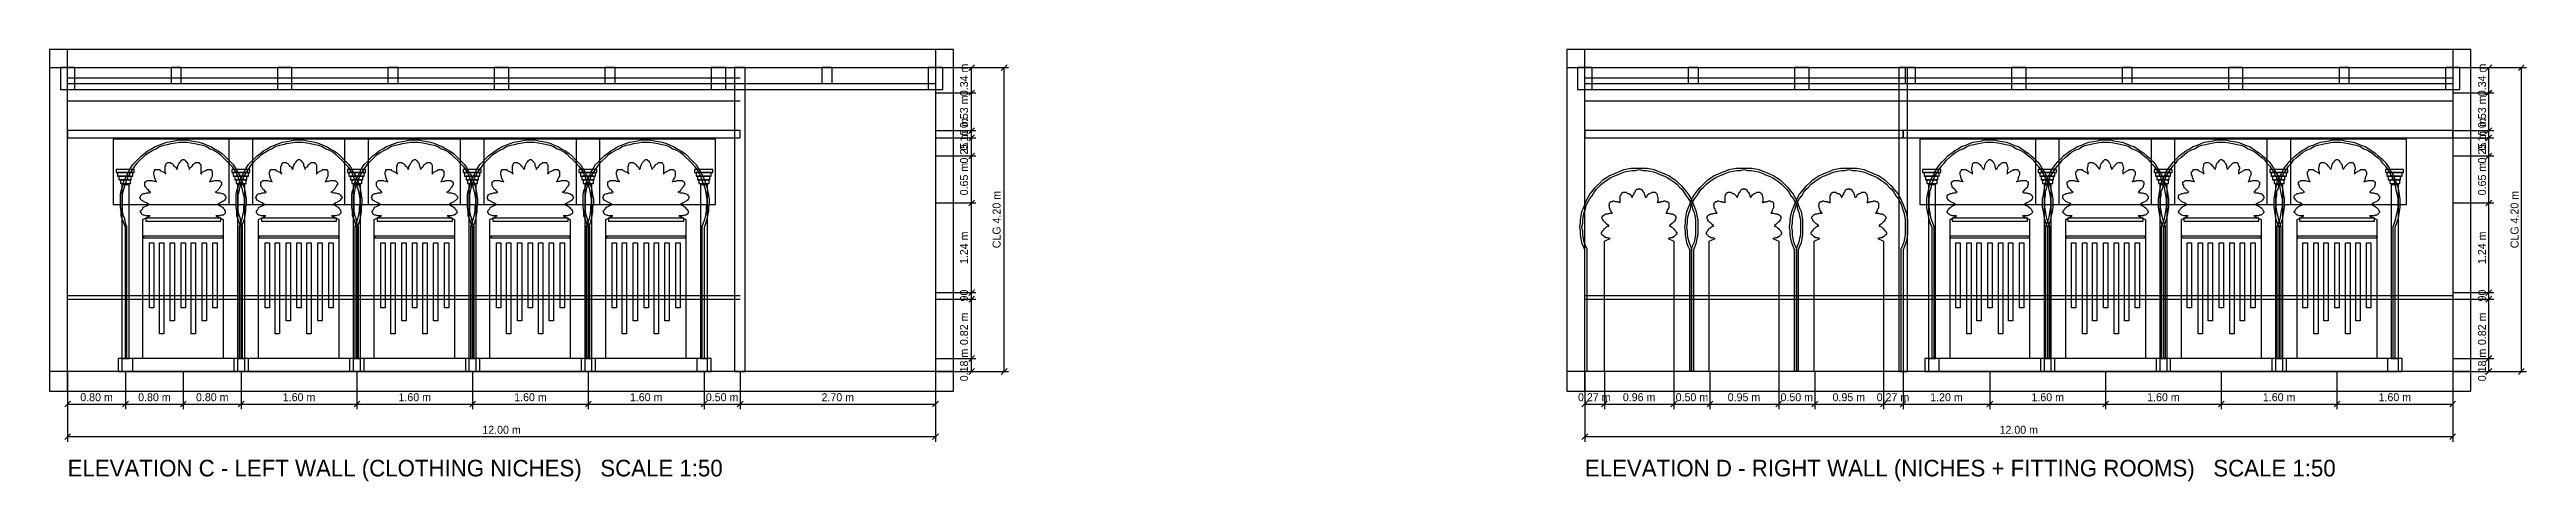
# Model space of a CAD drawing. Header units: metres. Extents: x 1 to 105, y 0 to 17.
# Drawn here: x 71.15 to 105.4, y -0.07 to 5.9 of the extents above; entities that cross this region are included whole.
import ezdxf
from ezdxf.enums import TextEntityAlignment as Align

# ---------------------------------------------------------------- set-up
doc = ezdxf.new("R2010")
doc.units = ezdxf.units.M
for name, color, linetype in [('A-DIM', 3, 'CONTINUOUS'), ('A-TITLE', 7, 'CONTINUOUS'), ('A-WALL-CUT', 7, 'CONTINUOUS'), ('I-CEIL', 30, 'CONTINUOUS'), ('I-FURN', 7, 'CONTINUOUS'), ('I-JOIN', 7, 'CONTINUOUS')]:
    doc.layers.add(name, color=color, linetype=linetype)

msp = doc.modelspace()

# ---------------------------------------------------------------- texts
at = {"layer": 'A-DIM'}
for s, p in [('0.34 m', (83.85, 5.48)), ('0.34 m', (104.84, 5.48)), ('0.53 m', (83.85, 5.04)), ('0.53 m', (104.84, 5.04)), ('0.10 m', (83.85, 4.73)), ('0.10 m', (104.84, 4.73)), ('0.25 m', (83.85, 4.55)), ('0.25 m', (104.84, 4.55)), ('0.65 m', (83.85, 4.11)), ('0.65 m', (104.84, 4.11)), ('CLG 4.20 m', (84.3, 3.55)), ('CLG 4.20 m', (105.29, 3.55)), ('1.24 m', (83.85, 3.16)), ('1.24 m', (104.84, 3.16)), ('90', (83.85, 2.5)), ('90', (104.84, 2.5)), ('0.82 m', (83.85, 2.04)), ('0.82 m', (104.84, 2.04)), ('0.18 m', (83.85, 1.54)), ('0.18 m', (104.84, 1.54))]:
    msp.add_text(s, height=0.11, rotation=90, dxfattribs=at).set_placement(p, align=Align.CENTER)
for s, p in [('0.80 m', (71.8, 1.04)), ('0.80 m', (72.6, 1.04)), ('0.80 m', (73.4, 1.04)), ('1.60 m', (74.6, 1.04)), ('1.60 m', (76.2, 1.04)), ('1.60 m', (77.8, 1.04)), ('1.60 m', (79.4, 1.04)), ('0.50 m', (80.45, 1.04)), ('2.70 m', (82.05, 1.04)), ('0.27 m', (92.51, 1.04)), ('0.96 m', (93.13, 1.04)), ('0.50 m', (93.86, 1.04)), ('0.95 m', (94.58, 1.04)), ('0.50 m', (95.31, 1.04)), ('0.95 m', (96.03, 1.04)), ('0.27 m', (96.64, 1.04)), ('1.20 m', (97.38, 1.04)), ('1.60 m', (98.78, 1.04)), ('1.60 m', (100.38, 1.04)), ('1.60 m', (101.98, 1.04)), ('1.60 m', (103.58, 1.04)), ('12.00 m', (77.4, 0.59)), ('12.00 m', (98.38, 0.59))]:
    msp.add_text(s, height=0.11, dxfattribs=at).set_placement(p, align=Align.CENTER)
at = {"layer": 'A-TITLE'}
for s, p in [('ELEVATION C - LEFT WALL (CLOTHING NICHES)   SCALE 1:50', (71.4, 0)), ('ELEVATION D - RIGHT WALL (NICHES + FITTING ROOMS)   SCALE 1:50', (92.38, 0))]:
    msp.add_text(s, height=0.23, dxfattribs=at).set_placement(p)

# ---------------------------------------------------------------- linework, layer by layer
at = {"layer": 'A-DIM'}
for p, q in [((83.4, 5.65), (83.96, 5.65)), ((83.4, 5.65), (84.41, 5.65)), ((83.86, 5.61), (83.94, 5.69)), ((83.9, 5.3), (83.9, 5.65)), ((84.31, 5.61), (84.39, 5.69)), ((84.35, 1.45), (84.35, 5.65)), ((104.38, 5.65), (104.95, 5.65)), ((104.38, 5.65), (105.4, 5.65)), ((104.84, 5.61), (104.92, 5.69)), ((104.88, 5.3), (104.88, 5.65)), ((105.29, 5.61), (105.37, 5.69)), ((105.33, 1.45), (105.33, 5.65)), ((83.4, 5.3), (83.96, 5.3)), ((83.4, 5.3), (83.96, 5.3)), ((83.86, 5.27), (83.94, 5.34)), ((83.86, 5.27), (83.94, 5.34)), ((83.9, 4.78), (83.9, 5.3)), ((104.38, 5.3), (104.95, 5.3)), ((104.38, 5.3), (104.95, 5.3)), ((104.84, 5.27), (104.92, 5.34)), ((104.84, 5.27), (104.92, 5.34)), ((104.88, 4.78), (104.88, 5.3)), ((83.86, 4.74), (83.94, 4.82)), ((83.86, 4.74), (83.94, 4.82)), ((104.84, 4.74), (104.92, 4.82)), ((104.84, 4.74), (104.92, 4.82)), ((83.4, 4.78), (83.96, 4.78)), ((83.4, 4.78), (83.96, 4.78)), ((83.4, 4.68), (83.96, 4.68)), ((83.4, 4.68), (83.96, 4.68)), ((83.86, 4.64), (83.94, 4.72)), ((83.86, 4.64), (83.94, 4.72)), ((83.86, 4.39), (83.94, 4.47)), ((83.86, 4.39), (83.94, 4.47)), ((83.9, 4.68), (83.9, 4.78)), ((83.9, 4.43), (83.9, 4.68)), ((104.38, 4.78), (104.95, 4.78)), ((104.38, 4.78), (104.95, 4.78)), ((104.38, 4.68), (104.95, 4.68)), ((104.38, 4.68), (104.95, 4.68)), ((104.84, 4.64), (104.92, 4.72)), ((104.84, 4.64), (104.92, 4.72)), ((104.84, 4.39), (104.92, 4.47)), ((104.84, 4.39), (104.92, 4.47)), ((104.88, 4.68), (104.88, 4.78)), ((104.88, 4.43), (104.88, 4.68)), ((83.4, 4.43), (83.96, 4.43)), ((83.4, 4.43), (83.96, 4.43)), ((83.9, 3.78), (83.9, 4.43)), ((104.38, 4.43), (104.95, 4.43)), ((104.38, 4.43), (104.95, 4.43)), ((104.88, 3.78), (104.88, 4.43)), ((83.4, 3.78), (83.96, 3.78)), ((83.4, 3.78), (83.96, 3.78)), ((83.86, 3.74), (83.94, 3.82)), ((83.86, 3.74), (83.94, 3.82)), ((83.9, 2.54), (83.9, 3.78)), ((104.38, 3.78), (104.95, 3.78)), ((104.38, 3.78), (104.95, 3.78)), ((104.84, 3.74), (104.92, 3.82)), ((104.84, 3.74), (104.92, 3.82)), ((104.88, 2.54), (104.88, 3.78)), ((83.4, 2.54), (83.96, 2.54)), ((83.4, 2.54), (83.96, 2.54)), ((83.4, 2.45), (83.96, 2.45)), ((83.4, 2.45), (83.96, 2.45)), ((83.86, 2.5), (83.94, 2.58)), ((83.86, 2.5), (83.94, 2.58)), ((83.86, 2.41), (83.94, 2.49)), ((83.86, 2.41), (83.94, 2.49)), ((83.9, 2.45), (83.9, 2.54)), ((83.9, 1.63), (83.9, 2.45)), ((104.38, 2.54), (104.95, 2.54)), ((104.38, 2.54), (104.95, 2.54)), ((104.38, 2.45), (104.95, 2.45)), ((104.38, 2.45), (104.95, 2.45)), ((104.84, 2.5), (104.92, 2.58)), ((104.84, 2.5), (104.92, 2.58)), ((104.84, 2.41), (104.92, 2.49)), ((104.84, 2.41), (104.92, 2.49)), ((104.88, 2.45), (104.88, 2.54)), ((104.88, 1.63), (104.88, 2.45)), ((71.4, 1.45), (71.4, 0.48)), ((71.4, 1.45), (71.4, 0.93)), ((72.2, 1.45), (72.2, 0.93)), ((72.2, 1.45), (72.2, 0.93)), ((73, 1.45), (73, 0.93)), ((73, 1.45), (73, 0.93)), ((73.8, 1.45), (73.8, 0.93)), ((73.8, 1.45), (73.8, 0.93)), ((75.4, 1.45), (75.4, 0.93)), ((75.4, 1.45), (75.4, 0.93)), ((77, 1.45), (77, 0.93)), ((77, 1.45), (77, 0.93)), ((78.6, 1.45), (78.6, 0.93)), ((78.6, 1.45), (78.6, 0.93)), ((80.2, 1.45), (80.2, 0.93)), ((80.2, 1.45), (80.2, 0.93)), ((80.7, 1.45), (80.7, 0.93)), ((80.7, 1.45), (80.7, 0.93)), ((83.4, 1.63), (83.96, 1.63)), ((83.4, 1.63), (83.96, 1.63)), ((83.4, 1.45), (83.4, 0.48)), ((83.4, 1.45), (83.4, 0.93)), ((83.4, 1.45), (83.96, 1.45)), ((83.4, 1.45), (84.41, 1.45)), ((83.86, 1.59), (83.94, 1.67)), ((83.86, 1.59), (83.94, 1.67)), ((83.86, 1.41), (83.94, 1.49)), ((83.9, 1.45), (83.9, 1.63)), ((84.31, 1.41), (84.39, 1.49)), ((92.38, 1.45), (92.38, 0.48)), ((92.38, 1.45), (92.38, 0.93)), ((92.65, 1.45), (92.65, 0.93)), ((92.65, 1.45), (92.65, 0.93)), ((93.61, 1.45), (93.61, 0.93)), ((93.61, 1.45), (93.61, 0.93)), ((94.11, 1.45), (94.11, 0.93)), ((94.11, 1.45), (94.11, 0.93)), ((95.06, 1.45), (95.06, 0.93)), ((95.06, 1.45), (95.06, 0.93)), ((95.56, 1.45), (95.56, 0.93)), ((95.56, 1.45), (95.56, 0.93)), ((96.51, 1.45), (96.51, 0.93)), ((96.51, 1.45), (96.51, 0.93)), ((96.78, 1.45), (96.78, 0.93)), ((96.78, 1.45), (96.78, 0.93)), ((97.98, 1.45), (97.98, 0.93)), ((97.98, 1.45), (97.98, 0.93)), ((99.58, 1.45), (99.58, 0.93)), ((99.58, 1.45), (99.58, 0.93)), ((101.18, 1.45), (101.18, 0.93)), ((101.18, 1.45), (101.18, 0.93)), ((102.78, 1.45), (102.78, 0.93)), ((102.78, 1.45), (102.78, 0.93)), ((104.38, 1.63), (104.95, 1.63)), ((104.38, 1.63), (104.95, 1.63)), ((104.38, 1.45), (104.38, 0.48)), ((104.38, 1.45), (104.38, 0.93)), ((104.38, 1.45), (104.95, 1.45)), ((104.38, 1.45), (105.4, 1.45)), ((104.84, 1.59), (104.92, 1.67)), ((104.84, 1.59), (104.92, 1.67)), ((104.84, 1.41), (104.92, 1.49)), ((104.88, 1.45), (104.88, 1.63)), ((105.29, 1.41), (105.37, 1.49)), ((71.36, 0.96), (71.44, 1.04)), ((72.16, 0.96), (72.24, 1.04)), ((72.16, 0.96), (72.24, 1.04)), ((72.96, 0.96), (73.04, 1.04)), ((72.96, 0.96), (73.04, 1.04)), ((73.76, 0.96), (73.84, 1.04)), ((73.76, 0.96), (73.84, 1.04)), ((75.36, 0.96), (75.44, 1.04)), ((75.36, 0.96), (75.44, 1.04)), ((76.96, 0.96), (77.04, 1.04)), ((76.96, 0.96), (77.04, 1.04)), ((78.56, 0.96), (78.64, 1.04)), ((78.56, 0.96), (78.64, 1.04)), ((80.16, 0.96), (80.24, 1.04)), ((80.16, 0.96), (80.24, 1.04)), ((80.66, 0.96), (80.74, 1.04)), ((80.66, 0.96), (80.74, 1.04)), ((83.36, 0.96), (83.44, 1.04)), ((92.34, 0.96), (92.42, 1.04)), ((92.61, 0.96), (92.69, 1.04)), ((92.61, 0.96), (92.69, 1.04)), ((93.57, 0.96), (93.65, 1.04)), ((93.57, 0.96), (93.65, 1.04)), ((94.07, 0.96), (94.15, 1.04)), ((94.07, 0.96), (94.15, 1.04)), ((95.02, 0.96), (95.1, 1.04)), ((95.02, 0.96), (95.1, 1.04)), ((95.52, 0.96), (95.6, 1.04)), ((95.52, 0.96), (95.6, 1.04)), ((96.47, 0.96), (96.55, 1.04)), ((96.47, 0.96), (96.55, 1.04)), ((96.74, 0.96), (96.82, 1.04)), ((96.74, 0.96), (96.82, 1.04)), ((97.94, 0.96), (98.02, 1.04)), ((97.94, 0.96), (98.02, 1.04)), ((99.54, 0.96), (99.62, 1.04)), ((99.54, 0.96), (99.62, 1.04)), ((101.14, 0.96), (101.22, 1.04)), ((101.14, 0.96), (101.22, 1.04)), ((102.74, 0.96), (102.82, 1.04)), ((102.74, 0.96), (102.82, 1.04)), ((104.34, 0.96), (104.42, 1.04)), ((71.4, 1), (72.2, 1)), ((72.2, 1), (73, 1)), ((73, 1), (73.8, 1)), ((73.8, 1), (75.4, 1)), ((75.4, 1), (77, 1)), ((77, 1), (78.6, 1)), ((78.6, 1), (80.2, 1)), ((80.2, 1), (80.7, 1)), ((80.7, 1), (83.4, 1)), ((92.38, 1), (92.65, 1)), ((92.65, 1), (93.61, 1)), ((93.61, 1), (94.11, 1)), ((94.11, 1), (95.06, 1)), ((95.06, 1), (95.56, 1)), ((95.56, 1), (96.51, 1)), ((96.51, 1), (96.78, 1)), ((96.78, 1), (97.98, 1)), ((97.98, 1), (99.58, 1)), ((99.58, 1), (101.18, 1)), ((101.18, 1), (102.78, 1)), ((102.78, 1), (104.38, 1)), ((71.36, 0.51), (71.44, 0.59)), ((71.4, 0.55), (83.4, 0.55)), ((83.36, 0.51), (83.44, 0.59)), ((92.34, 0.51), (92.42, 0.59)), ((92.38, 0.55), (104.38, 0.55)), ((104.34, 0.51), (104.42, 0.59))]:
    msp.add_line(p, q, dxfattribs=at)
at = {"layer": 'A-WALL-CUT'}
for points in [[(71.15, 5.65), (83.65, 5.65), (83.65, 5.9), (71.15, 5.9)], [(71.15, 1.18), (71.4, 1.18), (71.4, 5.9), (71.15, 5.9)], [(83.4, 1.18), (83.65, 1.18), (83.65, 5.9), (83.4, 5.9)], [(92.13, 5.65), (104.63, 5.65), (104.63, 5.9), (92.13, 5.9)], [(92.13, 1.18), (92.38, 1.18), (92.38, 5.9), (92.13, 5.9)], [(104.38, 1.18), (104.63, 1.18), (104.63, 5.9), (104.38, 5.9)], [(80.62, 1.45), (80.77, 1.45), (80.77, 5.65), (80.62, 5.65)], [(96.72, 1.45), (96.84, 1.45), (96.84, 5.65), (96.72, 5.65)], [(71.15, 1.18), (83.65, 1.18), (83.65, 1.45), (71.15, 1.45)], [(92.13, 1.18), (104.63, 1.18), (104.63, 1.45), (92.13, 1.45)]]:
    msp.add_lwpolyline(points, close=True, dxfattribs=at)
at = {"layer": 'I-CEIL'}
for p, q in [((71.4, 5.43), (83.4, 5.43)), ((71.4, 5.35), (83.4, 5.35)), ((92.38, 5.43), (104.38, 5.43)), ((92.38, 5.35), (104.38, 5.35))]:
    msp.add_line(p, q, dxfattribs=at)
for points in [[(71.3, 5.35), (71.5, 5.35), (71.5, 5.65), (71.3, 5.65)], [(72.83, 5.43), (72.97, 5.43), (72.97, 5.65), (72.83, 5.65)], [(74.3, 5.35), (74.5, 5.35), (74.5, 5.65), (74.3, 5.65)], [(75.83, 5.43), (75.97, 5.43), (75.97, 5.65), (75.83, 5.65)], [(77.3, 5.35), (77.5, 5.35), (77.5, 5.65), (77.3, 5.65)], [(78.83, 5.43), (78.97, 5.43), (78.97, 5.65), (78.83, 5.65)], [(80.3, 5.35), (80.5, 5.35), (80.5, 5.65), (80.3, 5.65)], [(81.83, 5.43), (81.97, 5.43), (81.97, 5.65), (81.83, 5.65)], [(83.3, 5.35), (83.5, 5.35), (83.5, 5.65), (83.3, 5.65)], [(92.28, 5.35), (92.48, 5.35), (92.48, 5.65), (92.28, 5.65)], [(93.81, 5.43), (93.95, 5.43), (93.95, 5.65), (93.81, 5.65)], [(95.28, 5.35), (95.48, 5.35), (95.48, 5.65), (95.28, 5.65)], [(96.81, 5.43), (96.95, 5.43), (96.95, 5.65), (96.81, 5.65)], [(98.28, 5.35), (98.48, 5.35), (98.48, 5.65), (98.28, 5.65)], [(99.81, 5.43), (99.95, 5.43), (99.95, 5.65), (99.81, 5.65)], [(101.28, 5.35), (101.48, 5.35), (101.48, 5.65), (101.28, 5.65)], [(102.81, 5.43), (102.95, 5.43), (102.95, 5.65), (102.81, 5.65)], [(104.28, 5.35), (104.48, 5.35), (104.48, 5.65), (104.28, 5.65)]]:
    msp.add_lwpolyline(points, close=True, dxfattribs=at)
at = {"layer": 'I-FURN'}
for points in [[(72.45, 3.3), (73.55, 3.3), (73.55, 3.32), (72.45, 3.32)], [(72.53, 3.23), (72.59, 3.23), (72.59, 2.33), (72.53, 2.33)], [(72.67, 3.23), (72.73, 3.23), (72.73, 1.97), (72.67, 1.97)], [(72.82, 3.23), (72.88, 3.23), (72.88, 2.15), (72.82, 2.15)], [(72.97, 3.23), (73.03, 3.23), (73.03, 2.33), (72.97, 2.33)], [(73.11, 3.23), (73.17, 3.23), (73.17, 1.97), (73.11, 1.97)], [(73.26, 3.23), (73.32, 3.23), (73.32, 2.15), (73.26, 2.15)], [(73.41, 3.23), (73.47, 3.23), (73.47, 2.33), (73.41, 2.33)], [(74.05, 3.3), (75.15, 3.3), (75.15, 3.32), (74.05, 3.32)], [(74.13, 3.23), (74.19, 3.23), (74.19, 2.33), (74.13, 2.33)], [(74.27, 3.23), (74.33, 3.23), (74.33, 1.97), (74.27, 1.97)], [(74.42, 3.23), (74.48, 3.23), (74.48, 2.15), (74.42, 2.15)], [(74.57, 3.23), (74.63, 3.23), (74.63, 2.33), (74.57, 2.33)], [(74.71, 3.23), (74.77, 3.23), (74.77, 1.97), (74.71, 1.97)], [(74.86, 3.23), (74.92, 3.23), (74.92, 2.15), (74.86, 2.15)], [(75.01, 3.23), (75.07, 3.23), (75.07, 2.33), (75.01, 2.33)], [(75.65, 3.3), (76.75, 3.3), (76.75, 3.32), (75.65, 3.32)], [(75.73, 3.23), (75.79, 3.23), (75.79, 2.33), (75.73, 2.33)], [(75.87, 3.23), (75.93, 3.23), (75.93, 1.97), (75.87, 1.97)], [(76.02, 3.23), (76.08, 3.23), (76.08, 2.15), (76.02, 2.15)], [(76.17, 3.23), (76.23, 3.23), (76.23, 2.33), (76.17, 2.33)], [(76.31, 3.23), (76.37, 3.23), (76.37, 1.97), (76.31, 1.97)], [(76.46, 3.23), (76.52, 3.23), (76.52, 2.15), (76.46, 2.15)], [(76.61, 3.23), (76.67, 3.23), (76.67, 2.33), (76.61, 2.33)], [(77.25, 3.3), (78.35, 3.3), (78.35, 3.32), (77.25, 3.32)], [(77.33, 3.23), (77.39, 3.23), (77.39, 2.33), (77.33, 2.33)], [(77.47, 3.23), (77.53, 3.23), (77.53, 1.97), (77.47, 1.97)], [(77.62, 3.23), (77.68, 3.23), (77.68, 2.15), (77.62, 2.15)], [(77.77, 3.23), (77.83, 3.23), (77.83, 2.33), (77.77, 2.33)], [(77.91, 3.23), (77.97, 3.23), (77.97, 1.97), (77.91, 1.97)], [(78.06, 3.23), (78.12, 3.23), (78.12, 2.15), (78.06, 2.15)], [(78.21, 3.23), (78.27, 3.23), (78.27, 2.33), (78.21, 2.33)], [(78.85, 3.3), (79.95, 3.3), (79.95, 3.32), (78.85, 3.32)], [(78.93, 3.23), (78.99, 3.23), (78.99, 2.33), (78.93, 2.33)], [(79.07, 3.23), (79.13, 3.23), (79.13, 1.97), (79.07, 1.97)], [(79.22, 3.23), (79.28, 3.23), (79.28, 2.15), (79.22, 2.15)], [(79.37, 3.23), (79.43, 3.23), (79.43, 2.33), (79.37, 2.33)], [(79.51, 3.23), (79.57, 3.23), (79.57, 1.97), (79.51, 1.97)], [(79.66, 3.23), (79.72, 3.23), (79.72, 2.15), (79.66, 2.15)], [(79.81, 3.23), (79.87, 3.23), (79.87, 2.33), (79.81, 2.33)], [(97.43, 3.3), (98.53, 3.3), (98.53, 3.32), (97.43, 3.32)], [(97.51, 3.23), (97.57, 3.23), (97.57, 2.33), (97.51, 2.33)], [(97.66, 3.23), (97.72, 3.23), (97.72, 1.97), (97.66, 1.97)], [(97.8, 3.23), (97.86, 3.23), (97.86, 2.15), (97.8, 2.15)], [(97.95, 3.23), (98.01, 3.23), (98.01, 2.33), (97.95, 2.33)], [(98.1, 3.23), (98.16, 3.23), (98.16, 1.97), (98.1, 1.97)], [(98.24, 3.23), (98.3, 3.23), (98.3, 2.15), (98.24, 2.15)], [(98.39, 3.23), (98.45, 3.23), (98.45, 2.33), (98.39, 2.33)], [(99.03, 3.3), (100.13, 3.3), (100.13, 3.32), (99.03, 3.32)], [(99.11, 3.23), (99.17, 3.23), (99.17, 2.33), (99.11, 2.33)], [(99.26, 3.23), (99.32, 3.23), (99.32, 1.97), (99.26, 1.97)], [(99.4, 3.23), (99.46, 3.23), (99.46, 2.15), (99.4, 2.15)], [(99.55, 3.23), (99.61, 3.23), (99.61, 2.33), (99.55, 2.33)], [(99.7, 3.23), (99.76, 3.23), (99.76, 1.97), (99.7, 1.97)], [(99.84, 3.23), (99.9, 3.23), (99.9, 2.15), (99.84, 2.15)], [(99.99, 3.23), (100.05, 3.23), (100.05, 2.33), (99.99, 2.33)], [(100.63, 3.3), (101.73, 3.3), (101.73, 3.32), (100.63, 3.32)], [(100.71, 3.23), (100.77, 3.23), (100.77, 2.33), (100.71, 2.33)], [(100.86, 3.23), (100.92, 3.23), (100.92, 1.97), (100.86, 1.97)], [(101, 3.23), (101.06, 3.23), (101.06, 2.15), (101, 2.15)], [(101.15, 3.23), (101.21, 3.23), (101.21, 2.33), (101.15, 2.33)], [(101.3, 3.23), (101.36, 3.23), (101.36, 1.97), (101.3, 1.97)], [(101.44, 3.23), (101.5, 3.23), (101.5, 2.15), (101.44, 2.15)], [(101.59, 3.23), (101.65, 3.23), (101.65, 2.33), (101.59, 2.33)], [(102.23, 3.3), (103.33, 3.3), (103.33, 3.32), (102.23, 3.32)], [(102.31, 3.23), (102.37, 3.23), (102.37, 2.33), (102.31, 2.33)], [(102.46, 3.23), (102.52, 3.23), (102.52, 1.97), (102.46, 1.97)], [(102.6, 3.23), (102.66, 3.23), (102.66, 2.15), (102.6, 2.15)], [(102.75, 3.23), (102.81, 3.23), (102.81, 2.33), (102.75, 2.33)], [(102.9, 3.23), (102.96, 3.23), (102.96, 1.97), (102.9, 1.97)], [(103.04, 3.23), (103.1, 3.23), (103.1, 2.15), (103.04, 2.15)], [(103.19, 3.23), (103.25, 3.23), (103.25, 2.33), (103.19, 2.33)]]:
    msp.add_lwpolyline(points, close=True, dxfattribs=at)
at = {"layer": 'I-JOIN'}
for p, q in [((71.4, 5.51), (80.7, 5.51)), ((92.38, 5.51), (96.78, 5.51)), ((96.78, 5.51), (104.38, 5.51)), ((71.4, 5.35), (80.7, 5.35)), ((71.4, 5.19), (80.7, 5.19)), ((92.38, 5.35), (96.78, 5.35)), ((92.38, 5.19), (96.78, 5.19)), ((96.78, 5.35), (104.38, 5.35)), ((96.78, 5.19), (104.38, 5.19)), ((71.4, 2.5), (80.7, 2.5)), ((71.4, 2.45), (80.7, 2.45)), ((92.38, 2.5), (96.78, 2.5)), ((92.38, 2.45), (96.78, 2.45)), ((96.78, 2.5), (104.38, 2.5)), ((96.78, 2.45), (104.38, 2.45))]:
    msp.add_line(p, q, dxfattribs=at)
for points in [[(71.4, 4.68), (80.7, 4.68), (80.7, 4.78), (71.4, 4.78)], [(72.03, 3.76), (73.96, 3.76), (73.96, 4.66), (72.03, 4.66)], [(73.63, 3.76), (75.56, 3.76), (75.56, 4.66), (73.63, 4.66)], [(75.23, 3.76), (77.16, 3.76), (77.16, 4.66), (75.23, 4.66)], [(76.83, 3.76), (78.76, 3.76), (78.76, 4.66), (76.83, 4.66)], [(78.43, 3.76), (80.36, 3.76), (80.36, 4.66), (78.43, 4.66)], [(92.38, 4.68), (96.78, 4.68), (96.78, 4.78), (92.38, 4.78)], [(96.78, 4.68), (104.38, 4.68), (104.38, 4.78), (96.78, 4.78)], [(97.01, 3.76), (98.94, 3.76), (98.94, 4.66), (97.01, 4.66)], [(98.61, 3.76), (100.54, 3.76), (100.54, 4.66), (98.61, 4.66)], [(100.21, 3.76), (102.14, 3.76), (102.14, 4.66), (100.21, 4.66)], [(101.81, 3.76), (103.74, 3.76), (103.74, 4.66), (101.81, 4.66)], [(72.07, 4.2), (72.32, 4.2), (72.32, 4.24), (72.07, 4.24)], [(72.09, 4.15), (72.3, 4.15), (72.3, 4.2), (72.09, 4.2)], [(72.11, 4.1), (72.28, 4.1), (72.28, 4.15), (72.11, 4.15)], [(73.67, 4.2), (73.92, 4.2), (73.92, 4.24), (73.67, 4.24)], [(73.69, 4.15), (73.9, 4.15), (73.9, 4.2), (73.69, 4.2)], [(73.71, 4.1), (73.88, 4.1), (73.88, 4.15), (73.71, 4.15)], [(75.27, 4.2), (75.52, 4.2), (75.52, 4.24), (75.27, 4.24)], [(75.29, 4.15), (75.5, 4.15), (75.5, 4.2), (75.29, 4.2)], [(75.31, 4.1), (75.48, 4.1), (75.48, 4.15), (75.31, 4.15)], [(76.87, 4.2), (77.12, 4.2), (77.12, 4.24), (76.87, 4.24)], [(76.89, 4.15), (77.1, 4.15), (77.1, 4.2), (76.89, 4.2)], [(76.91, 4.1), (77.08, 4.1), (77.08, 4.15), (76.91, 4.15)], [(78.47, 4.2), (78.72, 4.2), (78.72, 4.24), (78.47, 4.24)], [(78.49, 4.15), (78.7, 4.15), (78.7, 4.2), (78.49, 4.2)], [(78.51, 4.1), (78.68, 4.1), (78.68, 4.15), (78.51, 4.15)], [(80.07, 4.2), (80.32, 4.2), (80.32, 4.24), (80.07, 4.24)], [(80.09, 4.15), (80.3, 4.15), (80.3, 4.2), (80.09, 4.2)], [(80.11, 4.1), (80.28, 4.1), (80.28, 4.15), (80.11, 4.15)], [(97.05, 4.2), (97.3, 4.2), (97.3, 4.24), (97.05, 4.24)], [(97.07, 4.15), (97.28, 4.15), (97.28, 4.2), (97.07, 4.2)], [(97.09, 4.1), (97.26, 4.1), (97.26, 4.15), (97.09, 4.15)], [(98.65, 4.2), (98.9, 4.2), (98.9, 4.24), (98.65, 4.24)], [(98.67, 4.15), (98.88, 4.15), (98.88, 4.2), (98.67, 4.2)], [(98.69, 4.1), (98.86, 4.1), (98.86, 4.15), (98.69, 4.15)], [(100.25, 4.2), (100.5, 4.2), (100.5, 4.24), (100.25, 4.24)], [(100.27, 4.15), (100.48, 4.15), (100.48, 4.2), (100.27, 4.2)], [(100.29, 4.1), (100.46, 4.1), (100.46, 4.15), (100.29, 4.15)], [(101.85, 4.2), (102.1, 4.2), (102.1, 4.24), (101.85, 4.24)], [(101.87, 4.15), (102.08, 4.15), (102.08, 4.2), (101.87, 4.2)], [(101.89, 4.1), (102.06, 4.1), (102.06, 4.15), (101.89, 4.15)], [(103.45, 4.2), (103.7, 4.2), (103.7, 4.24), (103.45, 4.24)], [(103.47, 4.15), (103.68, 4.15), (103.68, 4.2), (103.47, 4.2)], [(103.49, 4.1), (103.66, 4.1), (103.66, 4.15), (103.49, 4.15)], [(72.13, 4.05), (72.27, 4.05), (72.27, 4.1), (72.13, 4.1)], [(72.15, 1.63), (72.25, 1.63), (72.25, 4.03), (72.15, 4.03)], [(73.73, 4.05), (73.87, 4.05), (73.87, 4.1), (73.73, 4.1)], [(73.75, 1.63), (73.85, 1.63), (73.85, 4.03), (73.75, 4.03)], [(75.33, 4.05), (75.47, 4.05), (75.47, 4.1), (75.33, 4.1)], [(75.35, 1.63), (75.45, 1.63), (75.45, 4.03), (75.35, 4.03)], [(76.93, 4.05), (77.07, 4.05), (77.07, 4.1), (76.93, 4.1)], [(76.95, 1.63), (77.05, 1.63), (77.05, 4.03), (76.95, 4.03)], [(78.53, 4.05), (78.67, 4.05), (78.67, 4.1), (78.53, 4.1)], [(78.55, 1.63), (78.65, 1.63), (78.65, 4.03), (78.55, 4.03)], [(80.13, 4.05), (80.27, 4.05), (80.27, 4.1), (80.13, 4.1)], [(80.15, 1.63), (80.25, 1.63), (80.25, 4.03), (80.15, 4.03)], [(97.11, 4.05), (97.25, 4.05), (97.25, 4.1), (97.11, 4.1)], [(97.13, 1.63), (97.23, 1.63), (97.23, 4.03), (97.13, 4.03)], [(98.71, 4.05), (98.85, 4.05), (98.85, 4.1), (98.71, 4.1)], [(98.73, 1.63), (98.83, 1.63), (98.83, 4.03), (98.73, 4.03)], [(100.31, 4.05), (100.45, 4.05), (100.45, 4.1), (100.31, 4.1)], [(100.33, 1.63), (100.43, 1.63), (100.43, 4.03), (100.33, 4.03)], [(101.91, 4.05), (102.05, 4.05), (102.05, 4.1), (101.91, 4.1)], [(101.93, 1.63), (102.03, 1.63), (102.03, 4.03), (101.93, 4.03)], [(103.51, 4.05), (103.65, 4.05), (103.65, 4.1), (103.51, 4.1)], [(103.53, 1.63), (103.63, 1.63), (103.63, 4.03), (103.53, 4.03)], [(72.48, 3.53), (73.52, 3.53), (73.52, 3.57), (72.48, 3.57)], [(74.08, 3.53), (75.12, 3.53), (75.12, 3.57), (74.08, 3.57)], [(75.68, 3.53), (76.72, 3.53), (76.72, 3.57), (75.68, 3.57)], [(77.28, 3.53), (78.32, 3.53), (78.32, 3.57), (77.28, 3.57)], [(78.88, 3.53), (79.92, 3.53), (79.92, 3.57), (78.88, 3.57)], [(97.46, 3.53), (98.5, 3.53), (98.5, 3.57), (97.46, 3.57)], [(99.06, 3.53), (100.1, 3.53), (100.1, 3.57), (99.06, 3.57)], [(100.66, 3.53), (101.7, 3.53), (101.7, 3.57), (100.66, 3.57)], [(102.26, 3.53), (103.3, 3.53), (103.3, 3.57), (102.26, 3.57)], [(72.1, 1.45), (72.3, 1.45), (72.3, 1.63), (72.1, 1.63)], [(72.15, 1.45), (73.85, 1.45), (73.85, 1.63), (72.15, 1.63)], [(73.7, 1.45), (73.9, 1.45), (73.9, 1.63), (73.7, 1.63)], [(73.75, 1.45), (75.45, 1.45), (75.45, 1.63), (73.75, 1.63)], [(75.3, 1.45), (75.5, 1.45), (75.5, 1.63), (75.3, 1.63)], [(75.35, 1.45), (77.05, 1.45), (77.05, 1.63), (75.35, 1.63)], [(76.9, 1.45), (77.1, 1.45), (77.1, 1.63), (76.9, 1.63)], [(76.95, 1.45), (78.65, 1.45), (78.65, 1.63), (76.95, 1.63)], [(78.5, 1.45), (78.7, 1.45), (78.7, 1.63), (78.5, 1.63)], [(78.55, 1.45), (80.25, 1.45), (80.25, 1.63), (78.55, 1.63)], [(80.1, 1.45), (80.3, 1.45), (80.3, 1.63), (80.1, 1.63)], [(97.08, 1.45), (97.28, 1.45), (97.28, 1.63), (97.08, 1.63)], [(97.13, 1.45), (98.83, 1.45), (98.83, 1.63), (97.13, 1.63)], [(98.68, 1.45), (98.88, 1.45), (98.88, 1.63), (98.68, 1.63)], [(98.73, 1.45), (100.43, 1.45), (100.43, 1.63), (98.73, 1.63)], [(100.28, 1.45), (100.48, 1.45), (100.48, 1.63), (100.28, 1.63)], [(100.33, 1.45), (102.03, 1.45), (102.03, 1.63), (100.33, 1.63)], [(101.88, 1.45), (102.08, 1.45), (102.08, 1.63), (101.88, 1.63)], [(101.93, 1.45), (103.63, 1.45), (103.63, 1.63), (101.93, 1.63)], [(103.48, 1.45), (103.68, 1.45), (103.68, 1.63), (103.48, 1.63)]]:
    msp.add_lwpolyline(points, close=True, dxfattribs=at)
for points in [[(72.2, 1.63), (72.2, 3.44), (72.18, 3.49), (72.16, 3.55), (72.14, 3.6), (72.14, 3.66), (72.13, 3.72), (72.13, 3.77), (72.13, 3.83), (72.13, 3.89), (72.14, 3.95), (72.16, 4), (72.17, 4.06), (72.19, 4.11), (72.22, 4.16), (72.24, 4.21), (72.27, 4.26), (72.3, 4.31), (72.34, 4.35), (72.38, 4.39), (72.42, 4.43), (72.47, 4.47), (72.51, 4.5), (72.56, 4.53), (72.61, 4.56), (72.66, 4.58), (72.72, 4.6), (72.77, 4.62), (72.83, 4.63), (72.88, 4.64), (72.94, 4.65), (73, 4.65), (73.05, 4.65), (73.11, 4.64), (73.17, 4.63), (73.22, 4.62), (73.28, 4.6), (73.33, 4.58), (73.38, 4.56), (73.43, 4.53), (73.48, 4.5), (73.53, 4.47), (73.57, 4.43), (73.61, 4.39), (73.65, 4.35), (73.69, 4.31), (73.72, 4.26), (73.75, 4.21), (73.78, 4.16), (73.8, 4.11), (73.82, 4.06), (73.84, 4), (73.85, 3.95), (73.86, 3.89), (73.87, 3.83), (73.87, 3.77), (73.86, 3.72), (73.86, 3.66), (73.85, 3.6), (73.84, 3.55), (73.82, 3.49), (73.8, 3.44), (73.8, 1.63)], [(72.22, 1.63), (72.22, 3.45), (72.2, 3.5), (72.19, 3.56), (72.17, 3.61), (72.16, 3.67), (72.16, 3.72), (72.16, 3.78), (72.16, 3.83), (72.16, 3.89), (72.17, 3.94), (72.18, 3.99), (72.2, 4.05), (72.22, 4.1), (72.24, 4.15), (72.27, 4.2), (72.3, 4.24), (72.33, 4.29), (72.36, 4.33), (72.4, 4.37), (72.44, 4.41), (72.48, 4.45), (72.53, 4.48), (72.58, 4.51), (72.62, 4.53), (72.67, 4.56), (72.73, 4.58), (72.78, 4.59), (72.83, 4.6), (72.89, 4.61), (72.94, 4.62), (73, 4.62), (73.05, 4.62), (73.11, 4.61), (73.16, 4.6), (73.22, 4.59), (73.27, 4.58), (73.32, 4.56), (73.37, 4.53), (73.42, 4.51), (73.47, 4.48), (73.51, 4.45), (73.55, 4.41), (73.59, 4.37), (73.63, 4.33), (73.67, 4.29), (73.7, 4.24), (73.73, 4.2), (73.75, 4.15), (73.77, 4.1), (73.79, 4.05), (73.81, 3.99), (73.82, 3.94), (73.83, 3.89), (73.84, 3.83), (73.84, 3.78), (73.83, 3.72), (73.83, 3.67), (73.82, 3.61), (73.81, 3.56), (73.79, 3.5), (73.77, 3.45), (73.77, 1.63)], [(73.8, 1.63), (73.8, 3.44), (73.78, 3.49), (73.76, 3.55), (73.74, 3.6), (73.74, 3.66), (73.73, 3.72), (73.73, 3.77), (73.73, 3.83), (73.73, 3.89), (73.74, 3.95), (73.76, 4), (73.77, 4.06), (73.79, 4.11), (73.82, 4.16), (73.84, 4.21), (73.87, 4.26), (73.9, 4.31), (73.94, 4.35), (73.98, 4.39), (74.02, 4.43), (74.07, 4.47), (74.11, 4.5), (74.16, 4.53), (74.21, 4.56), (74.26, 4.58), (74.32, 4.6), (74.37, 4.62), (74.43, 4.63), (74.48, 4.64), (74.54, 4.65), (74.6, 4.65), (74.65, 4.65), (74.71, 4.64), (74.77, 4.63), (74.82, 4.62), (74.88, 4.6), (74.93, 4.58), (74.98, 4.56), (75.03, 4.53), (75.08, 4.5), (75.13, 4.47), (75.17, 4.43), (75.21, 4.39), (75.25, 4.35), (75.29, 4.31), (75.32, 4.26), (75.35, 4.21), (75.38, 4.16), (75.4, 4.11), (75.42, 4.06), (75.44, 4), (75.45, 3.95), (75.46, 3.89), (75.47, 3.83), (75.47, 3.77), (75.46, 3.72), (75.46, 3.66), (75.45, 3.6), (75.44, 3.55), (75.42, 3.49), (75.4, 3.44), (75.4, 1.63)], [(73.82, 1.63), (73.82, 3.45), (73.8, 3.5), (73.79, 3.56), (73.77, 3.61), (73.76, 3.67), (73.76, 3.72), (73.76, 3.78), (73.76, 3.83), (73.76, 3.89), (73.77, 3.94), (73.78, 3.99), (73.8, 4.05), (73.82, 4.1), (73.84, 4.15), (73.87, 4.2), (73.9, 4.24), (73.93, 4.29), (73.96, 4.33), (74, 4.37), (74.04, 4.41), (74.08, 4.45), (74.13, 4.48), (74.18, 4.51), (74.22, 4.53), (74.27, 4.56), (74.33, 4.58), (74.38, 4.59), (74.43, 4.6), (74.49, 4.61), (74.54, 4.62), (74.6, 4.62), (74.65, 4.62), (74.71, 4.61), (74.76, 4.6), (74.82, 4.59), (74.87, 4.58), (74.92, 4.56), (74.97, 4.53), (75.02, 4.51), (75.07, 4.48), (75.11, 4.45), (75.15, 4.41), (75.19, 4.37), (75.23, 4.33), (75.27, 4.29), (75.3, 4.24), (75.33, 4.2), (75.35, 4.15), (75.37, 4.1), (75.39, 4.05), (75.41, 3.99), (75.42, 3.94), (75.43, 3.89), (75.44, 3.83), (75.44, 3.78), (75.43, 3.72), (75.43, 3.67), (75.42, 3.61), (75.41, 3.56), (75.39, 3.5), (75.37, 3.45), (75.37, 1.63)], [(75.4, 1.63), (75.4, 3.44), (75.38, 3.49), (75.36, 3.55), (75.34, 3.6), (75.34, 3.66), (75.33, 3.72), (75.33, 3.77), (75.33, 3.83), (75.33, 3.89), (75.34, 3.95), (75.36, 4), (75.37, 4.06), (75.39, 4.11), (75.42, 4.16), (75.44, 4.21), (75.47, 4.26), (75.5, 4.31), (75.54, 4.35), (75.58, 4.39), (75.62, 4.43), (75.67, 4.47), (75.71, 4.5), (75.76, 4.53), (75.81, 4.56), (75.86, 4.58), (75.92, 4.6), (75.97, 4.62), (76.03, 4.63), (76.08, 4.64), (76.14, 4.65), (76.2, 4.65), (76.25, 4.65), (76.31, 4.64), (76.37, 4.63), (76.42, 4.62), (76.48, 4.6), (76.53, 4.58), (76.58, 4.56), (76.63, 4.53), (76.68, 4.5), (76.73, 4.47), (76.77, 4.43), (76.81, 4.39), (76.85, 4.35), (76.89, 4.31), (76.92, 4.26), (76.95, 4.21), (76.98, 4.16), (77, 4.11), (77.02, 4.06), (77.04, 4), (77.05, 3.95), (77.06, 3.89), (77.07, 3.83), (77.07, 3.77), (77.06, 3.72), (77.06, 3.66), (77.05, 3.6), (77.04, 3.55), (77.02, 3.49), (77, 3.44), (77, 1.63)], [(75.42, 1.63), (75.42, 3.45), (75.4, 3.5), (75.39, 3.56), (75.37, 3.61), (75.36, 3.67), (75.36, 3.72), (75.36, 3.78), (75.36, 3.83), (75.36, 3.89), (75.37, 3.94), (75.38, 3.99), (75.4, 4.05), (75.42, 4.1), (75.44, 4.15), (75.47, 4.2), (75.5, 4.24), (75.53, 4.29), (75.56, 4.33), (75.6, 4.37), (75.64, 4.41), (75.68, 4.45), (75.73, 4.48), (75.78, 4.51), (75.82, 4.53), (75.87, 4.56), (75.93, 4.58), (75.98, 4.59), (76.03, 4.6), (76.09, 4.61), (76.14, 4.62), (76.2, 4.62), (76.25, 4.62), (76.31, 4.61), (76.36, 4.6), (76.42, 4.59), (76.47, 4.58), (76.52, 4.56), (76.57, 4.53), (76.62, 4.51), (76.67, 4.48), (76.71, 4.45), (76.75, 4.41), (76.79, 4.37), (76.83, 4.33), (76.87, 4.29), (76.9, 4.24), (76.93, 4.2), (76.95, 4.15), (76.97, 4.1), (76.99, 4.05), (77.01, 3.99), (77.02, 3.94), (77.03, 3.89), (77.04, 3.83), (77.04, 3.78), (77.03, 3.72), (77.03, 3.67), (77.02, 3.61), (77.01, 3.56), (76.99, 3.5), (76.97, 3.45), (76.97, 1.63)], [(77, 1.63), (77, 3.44), (76.98, 3.49), (76.96, 3.55), (76.94, 3.6), (76.94, 3.66), (76.93, 3.72), (76.93, 3.77), (76.93, 3.83), (76.93, 3.89), (76.94, 3.95), (76.96, 4), (76.97, 4.06), (76.99, 4.11), (77.02, 4.16), (77.04, 4.21), (77.07, 4.26), (77.1, 4.31), (77.14, 4.35), (77.18, 4.39), (77.22, 4.43), (77.27, 4.47), (77.31, 4.5), (77.36, 4.53), (77.41, 4.56), (77.46, 4.58), (77.52, 4.6), (77.57, 4.62), (77.63, 4.63), (77.68, 4.64), (77.74, 4.65), (77.8, 4.65), (77.85, 4.65), (77.91, 4.64), (77.97, 4.63), (78.02, 4.62), (78.08, 4.6), (78.13, 4.58), (78.18, 4.56), (78.23, 4.53), (78.28, 4.5), (78.33, 4.47), (78.37, 4.43), (78.41, 4.39), (78.45, 4.35), (78.49, 4.31), (78.52, 4.26), (78.55, 4.21), (78.58, 4.16), (78.6, 4.11), (78.62, 4.06), (78.64, 4), (78.65, 3.95), (78.66, 3.89), (78.67, 3.83), (78.67, 3.77), (78.66, 3.72), (78.66, 3.66), (78.65, 3.6), (78.64, 3.55), (78.62, 3.49), (78.6, 3.44), (78.6, 1.63)], [(77.02, 1.63), (77.02, 3.45), (77, 3.5), (76.99, 3.56), (76.97, 3.61), (76.96, 3.67), (76.96, 3.72), (76.96, 3.78), (76.96, 3.83), (76.96, 3.89), (76.97, 3.94), (76.98, 3.99), (77, 4.05), (77.02, 4.1), (77.04, 4.15), (77.07, 4.2), (77.1, 4.24), (77.13, 4.29), (77.16, 4.33), (77.2, 4.37), (77.24, 4.41), (77.28, 4.45), (77.33, 4.48), (77.38, 4.51), (77.42, 4.53), (77.47, 4.56), (77.53, 4.58), (77.58, 4.59), (77.63, 4.6), (77.69, 4.61), (77.74, 4.62), (77.8, 4.62), (77.85, 4.62), (77.91, 4.61), (77.96, 4.6), (78.02, 4.59), (78.07, 4.58), (78.12, 4.56), (78.17, 4.53), (78.22, 4.51), (78.27, 4.48), (78.31, 4.45), (78.35, 4.41), (78.39, 4.37), (78.43, 4.33), (78.47, 4.29), (78.5, 4.24), (78.53, 4.2), (78.55, 4.15), (78.57, 4.1), (78.59, 4.05), (78.61, 3.99), (78.62, 3.94), (78.63, 3.89), (78.64, 3.83), (78.64, 3.78), (78.63, 3.72), (78.63, 3.67), (78.62, 3.61), (78.61, 3.56), (78.59, 3.5), (78.57, 3.45), (78.57, 1.63)], [(78.6, 1.63), (78.6, 3.44), (78.58, 3.49), (78.56, 3.55), (78.54, 3.6), (78.54, 3.66), (78.53, 3.72), (78.53, 3.77), (78.53, 3.83), (78.53, 3.89), (78.54, 3.95), (78.56, 4), (78.57, 4.06), (78.59, 4.11), (78.62, 4.16), (78.64, 4.21), (78.67, 4.26), (78.7, 4.31), (78.74, 4.35), (78.78, 4.39), (78.82, 4.43), (78.87, 4.47), (78.91, 4.5), (78.96, 4.53), (79.01, 4.56), (79.06, 4.58), (79.12, 4.6), (79.17, 4.62), (79.23, 4.63), (79.28, 4.64), (79.34, 4.65), (79.4, 4.65), (79.45, 4.65), (79.51, 4.64), (79.57, 4.63), (79.62, 4.62), (79.68, 4.6), (79.73, 4.58), (79.78, 4.56), (79.83, 4.53), (79.88, 4.5), (79.93, 4.47), (79.97, 4.43), (80.01, 4.39), (80.05, 4.35), (80.09, 4.31), (80.12, 4.26), (80.15, 4.21), (80.18, 4.16), (80.2, 4.11), (80.22, 4.06), (80.24, 4), (80.25, 3.95), (80.26, 3.89), (80.27, 3.83), (80.27, 3.77), (80.26, 3.72), (80.26, 3.66), (80.25, 3.6), (80.24, 3.55), (80.22, 3.49), (80.2, 3.44), (80.2, 1.63)], [(78.62, 1.63), (78.62, 3.45), (78.6, 3.5), (78.59, 3.56), (78.57, 3.61), (78.56, 3.67), (78.56, 3.72), (78.56, 3.78), (78.56, 3.83), (78.56, 3.89), (78.57, 3.94), (78.58, 3.99), (78.6, 4.05), (78.62, 4.1), (78.64, 4.15), (78.67, 4.2), (78.7, 4.24), (78.73, 4.29), (78.76, 4.33), (78.8, 4.37), (78.84, 4.41), (78.88, 4.45), (78.93, 4.48), (78.98, 4.51), (79.02, 4.53), (79.07, 4.56), (79.13, 4.58), (79.18, 4.59), (79.23, 4.6), (79.29, 4.61), (79.34, 4.62), (79.4, 4.62), (79.45, 4.62), (79.51, 4.61), (79.56, 4.6), (79.62, 4.59), (79.67, 4.58), (79.72, 4.56), (79.77, 4.53), (79.82, 4.51), (79.87, 4.48), (79.91, 4.45), (79.95, 4.41), (79.99, 4.37), (80.03, 4.33), (80.07, 4.29), (80.1, 4.24), (80.13, 4.2), (80.15, 4.15), (80.17, 4.1), (80.19, 4.05), (80.21, 3.99), (80.22, 3.94), (80.23, 3.89), (80.24, 3.83), (80.24, 3.78), (80.23, 3.72), (80.23, 3.67), (80.22, 3.61), (80.21, 3.56), (80.19, 3.5), (80.17, 3.45), (80.17, 1.63)], [(97.18, 1.63), (97.18, 3.44), (97.16, 3.49), (97.14, 3.55), (97.13, 3.6), (97.12, 3.66), (97.11, 3.72), (97.11, 3.77), (97.11, 3.83), (97.12, 3.89), (97.13, 3.95), (97.14, 4), (97.15, 4.06), (97.17, 4.11), (97.2, 4.16), (97.22, 4.21), (97.25, 4.26), (97.29, 4.31), (97.32, 4.35), (97.36, 4.39), (97.4, 4.43), (97.45, 4.47), (97.49, 4.5), (97.54, 4.53), (97.59, 4.56), (97.65, 4.58), (97.7, 4.6), (97.75, 4.62), (97.81, 4.63), (97.87, 4.64), (97.92, 4.65), (97.98, 4.65), (98.04, 4.65), (98.09, 4.64), (98.15, 4.63), (98.21, 4.62), (98.26, 4.6), (98.31, 4.58), (98.37, 4.56), (98.42, 4.53), (98.46, 4.5), (98.51, 4.47), (98.55, 4.43), (98.6, 4.39), (98.64, 4.35), (98.67, 4.31), (98.7, 4.26), (98.73, 4.21), (98.76, 4.16), (98.78, 4.11), (98.8, 4.06), (98.82, 4), (98.83, 3.95), (98.84, 3.89), (98.85, 3.83), (98.85, 3.77), (98.85, 3.72), (98.84, 3.66), (98.83, 3.6), (98.82, 3.55), (98.8, 3.49), (98.78, 3.44), (98.78, 1.63)], [(97.21, 1.63), (97.21, 3.45), (97.19, 3.5), (97.17, 3.56), (97.16, 3.61), (97.15, 3.67), (97.14, 3.72), (97.14, 3.78), (97.14, 3.83), (97.15, 3.89), (97.15, 3.94), (97.17, 3.99), (97.18, 4.05), (97.2, 4.1), (97.22, 4.15), (97.25, 4.2), (97.28, 4.24), (97.31, 4.29), (97.35, 4.33), (97.38, 4.37), (97.42, 4.41), (97.47, 4.45), (97.51, 4.48), (97.56, 4.51), (97.61, 4.53), (97.66, 4.56), (97.71, 4.58), (97.76, 4.59), (97.82, 4.6), (97.87, 4.61), (97.92, 4.62), (97.98, 4.62), (98.03, 4.62), (98.09, 4.61), (98.14, 4.6), (98.2, 4.59), (98.25, 4.58), (98.3, 4.56), (98.35, 4.53), (98.4, 4.51), (98.45, 4.48), (98.49, 4.45), (98.54, 4.41), (98.58, 4.37), (98.61, 4.33), (98.65, 4.29), (98.68, 4.24), (98.71, 4.2), (98.73, 4.15), (98.76, 4.1), (98.78, 4.05), (98.79, 3.99), (98.8, 3.94), (98.81, 3.89), (98.82, 3.83), (98.82, 3.78), (98.82, 3.72), (98.81, 3.67), (98.8, 3.61), (98.79, 3.56), (98.77, 3.5), (98.75, 3.45), (98.75, 1.63)], [(98.78, 1.63), (98.78, 3.44), (98.76, 3.49), (98.74, 3.55), (98.73, 3.6), (98.72, 3.66), (98.71, 3.72), (98.71, 3.77), (98.71, 3.83), (98.72, 3.89), (98.73, 3.95), (98.74, 4), (98.75, 4.06), (98.77, 4.11), (98.8, 4.16), (98.82, 4.21), (98.85, 4.26), (98.89, 4.31), (98.92, 4.35), (98.96, 4.39), (99, 4.43), (99.05, 4.47), (99.09, 4.5), (99.14, 4.53), (99.19, 4.56), (99.25, 4.58), (99.3, 4.6), (99.35, 4.62), (99.41, 4.63), (99.47, 4.64), (99.52, 4.65), (99.58, 4.65), (99.64, 4.65), (99.69, 4.64), (99.75, 4.63), (99.81, 4.62), (99.86, 4.6), (99.91, 4.58), (99.97, 4.56), (100.02, 4.53), (100.06, 4.5), (100.11, 4.47), (100.15, 4.43), (100.2, 4.39), (100.24, 4.35), (100.27, 4.31), (100.3, 4.26), (100.33, 4.21), (100.36, 4.16), (100.38, 4.11), (100.4, 4.06), (100.42, 4), (100.43, 3.95), (100.44, 3.89), (100.45, 3.83), (100.45, 3.77), (100.45, 3.72), (100.44, 3.66), (100.43, 3.6), (100.42, 3.55), (100.4, 3.49), (100.38, 3.44), (100.38, 1.63)], [(98.81, 1.63), (98.81, 3.45), (98.79, 3.5), (98.77, 3.56), (98.76, 3.61), (98.75, 3.67), (98.74, 3.72), (98.74, 3.78), (98.74, 3.83), (98.75, 3.89), (98.75, 3.94), (98.77, 3.99), (98.78, 4.05), (98.8, 4.1), (98.82, 4.15), (98.85, 4.2), (98.88, 4.24), (98.91, 4.29), (98.95, 4.33), (98.98, 4.37), (99.02, 4.41), (99.07, 4.45), (99.11, 4.48), (99.16, 4.51), (99.21, 4.53), (99.26, 4.56), (99.31, 4.58), (99.36, 4.59), (99.42, 4.6), (99.47, 4.61), (99.52, 4.62), (99.58, 4.62), (99.63, 4.62), (99.69, 4.61), (99.74, 4.6), (99.8, 4.59), (99.85, 4.58), (99.9, 4.56), (99.95, 4.53), (100, 4.51), (100.05, 4.48), (100.09, 4.45), (100.14, 4.41), (100.18, 4.37), (100.21, 4.33), (100.25, 4.29), (100.28, 4.24), (100.31, 4.2), (100.33, 4.15), (100.36, 4.1), (100.38, 4.05), (100.39, 3.99), (100.4, 3.94), (100.41, 3.89), (100.42, 3.83), (100.42, 3.78), (100.42, 3.72), (100.41, 3.67), (100.4, 3.61), (100.39, 3.56), (100.37, 3.5), (100.35, 3.45), (100.35, 1.63)], [(100.38, 1.63), (100.38, 3.44), (100.36, 3.49), (100.34, 3.55), (100.33, 3.6), (100.32, 3.66), (100.31, 3.72), (100.31, 3.77), (100.31, 3.83), (100.32, 3.89), (100.33, 3.95), (100.34, 4), (100.35, 4.06), (100.37, 4.11), (100.4, 4.16), (100.42, 4.21), (100.45, 4.26), (100.49, 4.31), (100.52, 4.35), (100.56, 4.39), (100.6, 4.43), (100.65, 4.47), (100.69, 4.5), (100.74, 4.53), (100.79, 4.56), (100.85, 4.58), (100.9, 4.6), (100.95, 4.62), (101.01, 4.63), (101.07, 4.64), (101.12, 4.65), (101.18, 4.65), (101.24, 4.65), (101.29, 4.64), (101.35, 4.63), (101.41, 4.62), (101.46, 4.6), (101.51, 4.58), (101.57, 4.56), (101.62, 4.53), (101.66, 4.5), (101.71, 4.47), (101.75, 4.43), (101.8, 4.39), (101.84, 4.35), (101.87, 4.31), (101.9, 4.26), (101.93, 4.21), (101.96, 4.16), (101.98, 4.11), (102, 4.06), (102.02, 4), (102.03, 3.95), (102.04, 3.89), (102.05, 3.83), (102.05, 3.77), (102.05, 3.72), (102.04, 3.66), (102.03, 3.6), (102.02, 3.55), (102, 3.49), (101.98, 3.44), (101.98, 1.63)], [(100.41, 1.63), (100.41, 3.45), (100.39, 3.5), (100.37, 3.56), (100.36, 3.61), (100.35, 3.67), (100.34, 3.72), (100.34, 3.78), (100.34, 3.83), (100.35, 3.89), (100.35, 3.94), (100.37, 3.99), (100.38, 4.05), (100.4, 4.1), (100.42, 4.15), (100.45, 4.2), (100.48, 4.24), (100.51, 4.29), (100.55, 4.33), (100.58, 4.37), (100.62, 4.41), (100.67, 4.45), (100.71, 4.48), (100.76, 4.51), (100.81, 4.53), (100.86, 4.56), (100.91, 4.58), (100.96, 4.59), (101.02, 4.6), (101.07, 4.61), (101.12, 4.62), (101.18, 4.62), (101.23, 4.62), (101.29, 4.61), (101.34, 4.6), (101.4, 4.59), (101.45, 4.58), (101.5, 4.56), (101.55, 4.53), (101.6, 4.51), (101.65, 4.48), (101.69, 4.45), (101.74, 4.41), (101.78, 4.37), (101.81, 4.33), (101.85, 4.29), (101.88, 4.24), (101.91, 4.2), (101.93, 4.15), (101.96, 4.1), (101.98, 4.05), (101.99, 3.99), (102, 3.94), (102.01, 3.89), (102.02, 3.83), (102.02, 3.78), (102.02, 3.72), (102.01, 3.67), (102, 3.61), (101.99, 3.56), (101.97, 3.5), (101.95, 3.45), (101.95, 1.63)], [(101.98, 1.63), (101.98, 3.44), (101.96, 3.49), (101.94, 3.55), (101.93, 3.6), (101.92, 3.66), (101.91, 3.72), (101.91, 3.77), (101.91, 3.83), (101.92, 3.89), (101.93, 3.95), (101.94, 4), (101.95, 4.06), (101.97, 4.11), (102, 4.16), (102.02, 4.21), (102.05, 4.26), (102.09, 4.31), (102.12, 4.35), (102.16, 4.39), (102.2, 4.43), (102.25, 4.47), (102.29, 4.5), (102.34, 4.53), (102.39, 4.56), (102.45, 4.58), (102.5, 4.6), (102.55, 4.62), (102.61, 4.63), (102.67, 4.64), (102.72, 4.65), (102.78, 4.65), (102.84, 4.65), (102.89, 4.64), (102.95, 4.63), (103.01, 4.62), (103.06, 4.6), (103.11, 4.58), (103.17, 4.56), (103.22, 4.53), (103.26, 4.5), (103.31, 4.47), (103.35, 4.43), (103.4, 4.39), (103.44, 4.35), (103.47, 4.31), (103.5, 4.26), (103.53, 4.21), (103.56, 4.16), (103.58, 4.11), (103.6, 4.06), (103.62, 4), (103.63, 3.95), (103.64, 3.89), (103.65, 3.83), (103.65, 3.77), (103.65, 3.72), (103.64, 3.66), (103.63, 3.6), (103.62, 3.55), (103.6, 3.49), (103.58, 3.44), (103.58, 1.63)], [(102.01, 1.63), (102.01, 3.45), (101.99, 3.5), (101.97, 3.56), (101.96, 3.61), (101.95, 3.67), (101.94, 3.72), (101.94, 3.78), (101.94, 3.83), (101.95, 3.89), (101.95, 3.94), (101.97, 3.99), (101.98, 4.05), (102, 4.1), (102.02, 4.15), (102.05, 4.2), (102.08, 4.24), (102.11, 4.29), (102.15, 4.33), (102.18, 4.37), (102.22, 4.41), (102.27, 4.45), (102.31, 4.48), (102.36, 4.51), (102.41, 4.53), (102.46, 4.56), (102.51, 4.58), (102.56, 4.59), (102.62, 4.6), (102.67, 4.61), (102.72, 4.62), (102.78, 4.62), (102.83, 4.62), (102.89, 4.61), (102.94, 4.6), (103, 4.59), (103.05, 4.58), (103.1, 4.56), (103.15, 4.53), (103.2, 4.51), (103.25, 4.48), (103.29, 4.45), (103.34, 4.41), (103.38, 4.37), (103.41, 4.33), (103.45, 4.29), (103.48, 4.24), (103.51, 4.2), (103.53, 4.15), (103.56, 4.1), (103.58, 4.05), (103.59, 3.99), (103.6, 3.94), (103.61, 3.89), (103.62, 3.83), (103.62, 3.78), (103.62, 3.72), (103.61, 3.67), (103.6, 3.61), (103.59, 3.56), (103.57, 3.5), (103.55, 3.45), (103.55, 1.63)], [(72.44, 1.63), (72.44, 3.55), (72.54, 3.6), (72.52, 3.6), (72.5, 3.6), (72.48, 3.6), (72.46, 3.61), (72.45, 3.61), (72.43, 3.62), (72.42, 3.63), (72.42, 3.64), (72.41, 3.65), (72.41, 3.66), (72.41, 3.67), (72.42, 3.68), (72.43, 3.69), (72.44, 3.71), (72.45, 3.72), (72.47, 3.73), (72.49, 3.74), (72.51, 3.75), (72.53, 3.76), (72.51, 3.77), (72.49, 3.78), (72.47, 3.79), (72.45, 3.8), (72.44, 3.81), (72.42, 3.82), (72.41, 3.83), (72.41, 3.84), (72.4, 3.85), (72.4, 3.86), (72.41, 3.87), (72.41, 3.88), (72.42, 3.89), (72.43, 3.9), (72.45, 3.91), (72.47, 3.91), (72.49, 3.92), (72.51, 3.92), (72.53, 3.92), (72.55, 3.93), (72.53, 3.94), (72.52, 3.96), (72.5, 3.97), (72.49, 3.99), (72.48, 4), (72.47, 4.02), (72.47, 4.03), (72.47, 4.04), (72.47, 4.06), (72.47, 4.07), (72.48, 4.07), (72.49, 4.08), (72.5, 4.09), (72.51, 4.09), (72.53, 4.09), (72.55, 4.09), (72.57, 4.09), (72.59, 4.08), (72.61, 4.08), (72.63, 4.07), (72.62, 4.09), (72.61, 4.11), (72.6, 4.13), (72.6, 4.15), (72.59, 4.17), (72.59, 4.19), (72.59, 4.2), (72.59, 4.21), (72.6, 4.22), (72.6, 4.23), (72.61, 4.24), (72.62, 4.24), (72.64, 4.24), (72.65, 4.24), (72.67, 4.24), (72.68, 4.23), (72.7, 4.22), (72.72, 4.21), (72.74, 4.2), (72.76, 4.18), (72.75, 4.21), (72.75, 4.23), (72.75, 4.25), (72.75, 4.27), (72.75, 4.29), (72.76, 4.3), (72.76, 4.32), (72.77, 4.33), (72.78, 4.34), (72.79, 4.34), (72.8, 4.34), (72.81, 4.34), (72.82, 4.34), (72.83, 4.33), (72.85, 4.32), (72.86, 4.31), (72.87, 4.29), (72.89, 4.28), (72.9, 4.26), (72.91, 4.24), (72.92, 4.26), (72.92, 4.28), (72.93, 4.3), (72.94, 4.32), (72.95, 4.34), (72.96, 4.35), (72.97, 4.36), (72.98, 4.37), (72.99, 4.38), (73, 4.38), (73.01, 4.38), (73.02, 4.37), (73.03, 4.36), (73.04, 4.35), (73.05, 4.34), (73.06, 4.32), (73.06, 4.3), (73.07, 4.28), (73.08, 4.26), (73.08, 4.24), (73.09, 4.26), (73.11, 4.28), (73.12, 4.29), (73.13, 4.31), (73.15, 4.32), (73.16, 4.33), (73.17, 4.34), (73.19, 4.34), (73.2, 4.34), (73.21, 4.34), (73.22, 4.34), (73.22, 4.33), (73.23, 4.32), (73.24, 4.3), (73.24, 4.29), (73.24, 4.27), (73.24, 4.25), (73.24, 4.23), (73.24, 4.21), (73.24, 4.18), (73.26, 4.2), (73.27, 4.21), (73.29, 4.22), (73.31, 4.23), (73.33, 4.24), (73.34, 4.24), (73.36, 4.24), (73.37, 4.24), (73.38, 4.24), (73.39, 4.23), (73.4, 4.22), (73.4, 4.21), (73.4, 4.2), (73.4, 4.19), (73.4, 4.17), (73.4, 4.15), (73.39, 4.13), (73.38, 4.11), (73.37, 4.09), (73.36, 4.07), (73.39, 4.08), (73.41, 4.08), (73.43, 4.09), (73.45, 4.09), (73.47, 4.09), (73.48, 4.09), (73.5, 4.09), (73.51, 4.08), (73.52, 4.07), (73.52, 4.07), (73.53, 4.06), (73.53, 4.04), (73.53, 4.03), (73.52, 4.02), (73.51, 4), (73.5, 3.99), (73.49, 3.97), (73.48, 3.96), (73.46, 3.94), (73.44, 3.93), (73.47, 3.92), (73.49, 3.92), (73.51, 3.92), (73.53, 3.91), (73.54, 3.91), (73.56, 3.9), (73.57, 3.89), (73.58, 3.88), (73.59, 3.87), (73.59, 3.86), (73.59, 3.85), (73.59, 3.84), (73.58, 3.83), (73.57, 3.82), (73.56, 3.81), (73.54, 3.8), (73.53, 3.79), (73.51, 3.78), (73.49, 3.77), (73.47, 3.76), (73.49, 3.75), (73.51, 3.74), (73.52, 3.73), (73.54, 3.72), (73.55, 3.71), (73.57, 3.69), (73.57, 3.68), (73.58, 3.67), (73.58, 3.66), (73.58, 3.65), (73.58, 3.64), (73.57, 3.63), (73.56, 3.62), (73.55, 3.61), (73.53, 3.61), (73.51, 3.6), (73.49, 3.6), (73.47, 3.6), (73.45, 3.6), (73.55, 3.55), (73.55, 1.63)], [(74.04, 1.63), (74.04, 3.55), (74.14, 3.6), (74.12, 3.6), (74.1, 3.6), (74.08, 3.6), (74.06, 3.61), (74.05, 3.61), (74.03, 3.62), (74.02, 3.63), (74.02, 3.64), (74.01, 3.65), (74.01, 3.66), (74.01, 3.67), (74.02, 3.68), (74.03, 3.69), (74.04, 3.71), (74.05, 3.72), (74.07, 3.73), (74.09, 3.74), (74.11, 3.75), (74.13, 3.76), (74.11, 3.77), (74.09, 3.78), (74.07, 3.79), (74.05, 3.8), (74.04, 3.81), (74.02, 3.82), (74.01, 3.83), (74.01, 3.84), (74, 3.85), (74, 3.86), (74.01, 3.87), (74.01, 3.88), (74.02, 3.89), (74.03, 3.9), (74.05, 3.91), (74.07, 3.91), (74.09, 3.92), (74.11, 3.92), (74.13, 3.92), (74.15, 3.93), (74.13, 3.94), (74.12, 3.96), (74.1, 3.97), (74.09, 3.99), (74.08, 4), (74.07, 4.02), (74.07, 4.03), (74.07, 4.04), (74.07, 4.06), (74.07, 4.07), (74.08, 4.07), (74.09, 4.08), (74.1, 4.09), (74.11, 4.09), (74.13, 4.09), (74.15, 4.09), (74.17, 4.09), (74.19, 4.08), (74.21, 4.08), (74.23, 4.07), (74.22, 4.09), (74.21, 4.11), (74.2, 4.13), (74.2, 4.15), (74.19, 4.17), (74.19, 4.19), (74.19, 4.2), (74.19, 4.21), (74.2, 4.22), (74.2, 4.23), (74.21, 4.24), (74.22, 4.24), (74.24, 4.24), (74.25, 4.24), (74.27, 4.24), (74.28, 4.23), (74.3, 4.22), (74.32, 4.21), (74.34, 4.2), (74.36, 4.18), (74.35, 4.21), (74.35, 4.23), (74.35, 4.25), (74.35, 4.27), (74.35, 4.29), (74.36, 4.3), (74.36, 4.32), (74.37, 4.33), (74.38, 4.34), (74.39, 4.34), (74.4, 4.34), (74.41, 4.34), (74.42, 4.34), (74.43, 4.33), (74.45, 4.32), (74.46, 4.31), (74.47, 4.29), (74.49, 4.28), (74.5, 4.26), (74.51, 4.24), (74.52, 4.26), (74.52, 4.28), (74.53, 4.3), (74.54, 4.32), (74.55, 4.34), (74.56, 4.35), (74.57, 4.36), (74.58, 4.37), (74.59, 4.38), (74.6, 4.38), (74.61, 4.38), (74.62, 4.37), (74.63, 4.36), (74.64, 4.35), (74.65, 4.34), (74.66, 4.32), (74.66, 4.3), (74.67, 4.28), (74.68, 4.26), (74.68, 4.24), (74.69, 4.26), (74.71, 4.28), (74.72, 4.29), (74.73, 4.31), (74.75, 4.32), (74.76, 4.33), (74.77, 4.34), (74.79, 4.34), (74.8, 4.34), (74.81, 4.34), (74.82, 4.34), (74.82, 4.33), (74.83, 4.32), (74.84, 4.3), (74.84, 4.29), (74.84, 4.27), (74.84, 4.25), (74.84, 4.23), (74.84, 4.21), (74.84, 4.18), (74.86, 4.2), (74.87, 4.21), (74.89, 4.22), (74.91, 4.23), (74.93, 4.24), (74.94, 4.24), (74.96, 4.24), (74.97, 4.24), (74.98, 4.24), (74.99, 4.23), (75, 4.22), (75, 4.21), (75, 4.2), (75, 4.19), (75, 4.17), (75, 4.15), (74.99, 4.13), (74.98, 4.11), (74.97, 4.09), (74.96, 4.07), (74.99, 4.08), (75.01, 4.08), (75.03, 4.09), (75.05, 4.09), (75.07, 4.09), (75.08, 4.09), (75.1, 4.09), (75.11, 4.08), (75.12, 4.07), (75.12, 4.07), (75.13, 4.06), (75.13, 4.04), (75.13, 4.03), (75.12, 4.02), (75.11, 4), (75.1, 3.99), (75.09, 3.97), (75.08, 3.96), (75.06, 3.94), (75.04, 3.93), (75.07, 3.92), (75.09, 3.92), (75.11, 3.92), (75.13, 3.91), (75.14, 3.91), (75.16, 3.9), (75.17, 3.89), (75.18, 3.88), (75.19, 3.87), (75.19, 3.86), (75.19, 3.85), (75.19, 3.84), (75.18, 3.83), (75.17, 3.82), (75.16, 3.81), (75.14, 3.8), (75.13, 3.79), (75.11, 3.78), (75.09, 3.77), (75.07, 3.76), (75.09, 3.75), (75.11, 3.74), (75.12, 3.73), (75.14, 3.72), (75.15, 3.71), (75.17, 3.69), (75.17, 3.68), (75.18, 3.67), (75.18, 3.66), (75.18, 3.65), (75.18, 3.64), (75.17, 3.63), (75.16, 3.62), (75.15, 3.61), (75.13, 3.61), (75.11, 3.6), (75.09, 3.6), (75.07, 3.6), (75.05, 3.6), (75.15, 3.55), (75.15, 1.63)], [(75.64, 1.63), (75.64, 3.55), (75.74, 3.6), (75.72, 3.6), (75.7, 3.6), (75.68, 3.6), (75.66, 3.61), (75.65, 3.61), (75.63, 3.62), (75.62, 3.63), (75.62, 3.64), (75.61, 3.65), (75.61, 3.66), (75.61, 3.67), (75.62, 3.68), (75.63, 3.69), (75.64, 3.71), (75.65, 3.72), (75.67, 3.73), (75.69, 3.74), (75.71, 3.75), (75.73, 3.76), (75.71, 3.77), (75.69, 3.78), (75.67, 3.79), (75.65, 3.8), (75.64, 3.81), (75.62, 3.82), (75.61, 3.83), (75.61, 3.84), (75.6, 3.85), (75.6, 3.86), (75.61, 3.87), (75.61, 3.88), (75.62, 3.89), (75.63, 3.9), (75.65, 3.91), (75.67, 3.91), (75.69, 3.92), (75.71, 3.92), (75.73, 3.92), (75.75, 3.93), (75.73, 3.94), (75.72, 3.96), (75.7, 3.97), (75.69, 3.99), (75.68, 4), (75.67, 4.02), (75.67, 4.03), (75.67, 4.04), (75.67, 4.06), (75.67, 4.07), (75.68, 4.07), (75.69, 4.08), (75.7, 4.09), (75.71, 4.09), (75.73, 4.09), (75.75, 4.09), (75.77, 4.09), (75.79, 4.08), (75.81, 4.08), (75.83, 4.07), (75.82, 4.09), (75.81, 4.11), (75.8, 4.13), (75.8, 4.15), (75.79, 4.17), (75.79, 4.19), (75.79, 4.2), (75.79, 4.21), (75.8, 4.22), (75.8, 4.23), (75.81, 4.24), (75.82, 4.24), (75.84, 4.24), (75.85, 4.24), (75.87, 4.24), (75.88, 4.23), (75.9, 4.22), (75.92, 4.21), (75.94, 4.2), (75.96, 4.18), (75.95, 4.21), (75.95, 4.23), (75.95, 4.25), (75.95, 4.27), (75.95, 4.29), (75.96, 4.3), (75.96, 4.32), (75.97, 4.33), (75.98, 4.34), (75.99, 4.34), (76, 4.34), (76.01, 4.34), (76.02, 4.34), (76.03, 4.33), (76.05, 4.32), (76.06, 4.31), (76.07, 4.29), (76.09, 4.28), (76.1, 4.26), (76.11, 4.24), (76.12, 4.26), (76.12, 4.28), (76.13, 4.3), (76.14, 4.32), (76.15, 4.34), (76.16, 4.35), (76.17, 4.36), (76.18, 4.37), (76.19, 4.38), (76.2, 4.38), (76.21, 4.38), (76.22, 4.37), (76.23, 4.36), (76.24, 4.35), (76.25, 4.34), (76.26, 4.32), (76.26, 4.3), (76.27, 4.28), (76.28, 4.26), (76.28, 4.24), (76.29, 4.26), (76.31, 4.28), (76.32, 4.29), (76.33, 4.31), (76.35, 4.32), (76.36, 4.33), (76.37, 4.34), (76.39, 4.34), (76.4, 4.34), (76.41, 4.34), (76.42, 4.34), (76.42, 4.33), (76.43, 4.32), (76.44, 4.3), (76.44, 4.29), (76.44, 4.27), (76.44, 4.25), (76.44, 4.23), (76.44, 4.21), (76.44, 4.18), (76.46, 4.2), (76.47, 4.21), (76.49, 4.22), (76.51, 4.23), (76.53, 4.24), (76.54, 4.24), (76.56, 4.24), (76.57, 4.24), (76.58, 4.24), (76.59, 4.23), (76.6, 4.22), (76.6, 4.21), (76.6, 4.2), (76.6, 4.19), (76.6, 4.17), (76.6, 4.15), (76.59, 4.13), (76.58, 4.11), (76.57, 4.09), (76.56, 4.07), (76.59, 4.08), (76.61, 4.08), (76.63, 4.09), (76.65, 4.09), (76.67, 4.09), (76.68, 4.09), (76.7, 4.09), (76.71, 4.08), (76.72, 4.07), (76.72, 4.07), (76.73, 4.06), (76.73, 4.04), (76.73, 4.03), (76.72, 4.02), (76.71, 4), (76.7, 3.99), (76.69, 3.97), (76.68, 3.96), (76.66, 3.94), (76.64, 3.93), (76.67, 3.92), (76.69, 3.92), (76.71, 3.92), (76.73, 3.91), (76.74, 3.91), (76.76, 3.9), (76.77, 3.89), (76.78, 3.88), (76.79, 3.87), (76.79, 3.86), (76.79, 3.85), (76.79, 3.84), (76.78, 3.83), (76.77, 3.82), (76.76, 3.81), (76.74, 3.8), (76.73, 3.79), (76.71, 3.78), (76.69, 3.77), (76.67, 3.76), (76.69, 3.75), (76.71, 3.74), (76.72, 3.73), (76.74, 3.72), (76.75, 3.71), (76.77, 3.69), (76.77, 3.68), (76.78, 3.67), (76.78, 3.66), (76.78, 3.65), (76.78, 3.64), (76.77, 3.63), (76.76, 3.62), (76.75, 3.61), (76.73, 3.61), (76.71, 3.6), (76.69, 3.6), (76.67, 3.6), (76.65, 3.6), (76.75, 3.55), (76.75, 1.63)], [(77.24, 1.63), (77.24, 3.55), (77.34, 3.6), (77.32, 3.6), (77.3, 3.6), (77.28, 3.6), (77.26, 3.61), (77.25, 3.61), (77.23, 3.62), (77.22, 3.63), (77.22, 3.64), (77.21, 3.65), (77.21, 3.66), (77.21, 3.67), (77.22, 3.68), (77.23, 3.69), (77.24, 3.71), (77.25, 3.72), (77.27, 3.73), (77.29, 3.74), (77.31, 3.75), (77.33, 3.76), (77.31, 3.77), (77.29, 3.78), (77.27, 3.79), (77.25, 3.8), (77.24, 3.81), (77.22, 3.82), (77.21, 3.83), (77.21, 3.84), (77.2, 3.85), (77.2, 3.86), (77.21, 3.87), (77.21, 3.88), (77.22, 3.89), (77.23, 3.9), (77.25, 3.91), (77.27, 3.91), (77.29, 3.92), (77.31, 3.92), (77.33, 3.92), (77.35, 3.93), (77.33, 3.94), (77.32, 3.96), (77.3, 3.97), (77.29, 3.99), (77.28, 4), (77.27, 4.02), (77.27, 4.03), (77.27, 4.04), (77.27, 4.06), (77.27, 4.07), (77.28, 4.07), (77.29, 4.08), (77.3, 4.09), (77.31, 4.09), (77.33, 4.09), (77.35, 4.09), (77.37, 4.09), (77.39, 4.08), (77.41, 4.08), (77.43, 4.07), (77.42, 4.09), (77.41, 4.11), (77.4, 4.13), (77.4, 4.15), (77.39, 4.17), (77.39, 4.19), (77.39, 4.2), (77.39, 4.21), (77.4, 4.22), (77.4, 4.23), (77.41, 4.24), (77.42, 4.24), (77.44, 4.24), (77.45, 4.24), (77.47, 4.24), (77.48, 4.23), (77.5, 4.22), (77.52, 4.21), (77.54, 4.2), (77.56, 4.18), (77.55, 4.21), (77.55, 4.23), (77.55, 4.25), (77.55, 4.27), (77.55, 4.29), (77.56, 4.3), (77.56, 4.32), (77.57, 4.33), (77.58, 4.34), (77.59, 4.34), (77.6, 4.34), (77.61, 4.34), (77.62, 4.34), (77.63, 4.33), (77.65, 4.32), (77.66, 4.31), (77.67, 4.29), (77.69, 4.28), (77.7, 4.26), (77.71, 4.24), (77.72, 4.26), (77.72, 4.28), (77.73, 4.3), (77.74, 4.32), (77.75, 4.34), (77.76, 4.35), (77.77, 4.36), (77.78, 4.37), (77.79, 4.38), (77.8, 4.38), (77.81, 4.38), (77.82, 4.37), (77.83, 4.36), (77.84, 4.35), (77.85, 4.34), (77.86, 4.32), (77.86, 4.3), (77.87, 4.28), (77.88, 4.26), (77.88, 4.24), (77.89, 4.26), (77.91, 4.28), (77.92, 4.29), (77.93, 4.31), (77.95, 4.32), (77.96, 4.33), (77.97, 4.34), (77.99, 4.34), (78, 4.34), (78.01, 4.34), (78.02, 4.34), (78.02, 4.33), (78.03, 4.32), (78.04, 4.3), (78.04, 4.29), (78.04, 4.27), (78.04, 4.25), (78.04, 4.23), (78.04, 4.21), (78.04, 4.18), (78.06, 4.2), (78.07, 4.21), (78.09, 4.22), (78.11, 4.23), (78.13, 4.24), (78.14, 4.24), (78.16, 4.24), (78.17, 4.24), (78.18, 4.24), (78.19, 4.23), (78.2, 4.22), (78.2, 4.21), (78.2, 4.2), (78.2, 4.19), (78.2, 4.17), (78.2, 4.15), (78.19, 4.13), (78.18, 4.11), (78.17, 4.09), (78.16, 4.07), (78.19, 4.08), (78.21, 4.08), (78.23, 4.09), (78.25, 4.09), (78.27, 4.09), (78.28, 4.09), (78.3, 4.09), (78.31, 4.08), (78.32, 4.07), (78.32, 4.07), (78.33, 4.06), (78.33, 4.04), (78.33, 4.03), (78.32, 4.02), (78.31, 4), (78.3, 3.99), (78.29, 3.97), (78.28, 3.96), (78.26, 3.94), (78.24, 3.93), (78.27, 3.92), (78.29, 3.92), (78.31, 3.92), (78.33, 3.91), (78.34, 3.91), (78.36, 3.9), (78.37, 3.89), (78.38, 3.88), (78.39, 3.87), (78.39, 3.86), (78.39, 3.85), (78.39, 3.84), (78.38, 3.83), (78.37, 3.82), (78.36, 3.81), (78.34, 3.8), (78.33, 3.79), (78.31, 3.78), (78.29, 3.77), (78.27, 3.76), (78.29, 3.75), (78.31, 3.74), (78.32, 3.73), (78.34, 3.72), (78.35, 3.71), (78.37, 3.69), (78.37, 3.68), (78.38, 3.67), (78.38, 3.66), (78.38, 3.65), (78.38, 3.64), (78.37, 3.63), (78.36, 3.62), (78.35, 3.61), (78.33, 3.61), (78.31, 3.6), (78.29, 3.6), (78.27, 3.6), (78.25, 3.6), (78.35, 3.55), (78.35, 1.63)], [(78.84, 1.63), (78.84, 3.55), (78.94, 3.6), (78.92, 3.6), (78.9, 3.6), (78.88, 3.6), (78.86, 3.61), (78.85, 3.61), (78.83, 3.62), (78.82, 3.63), (78.82, 3.64), (78.81, 3.65), (78.81, 3.66), (78.81, 3.67), (78.82, 3.68), (78.83, 3.69), (78.84, 3.71), (78.85, 3.72), (78.87, 3.73), (78.89, 3.74), (78.91, 3.75), (78.93, 3.76), (78.91, 3.77), (78.89, 3.78), (78.87, 3.79), (78.85, 3.8), (78.84, 3.81), (78.82, 3.82), (78.81, 3.83), (78.81, 3.84), (78.8, 3.85), (78.8, 3.86), (78.81, 3.87), (78.81, 3.88), (78.82, 3.89), (78.83, 3.9), (78.85, 3.91), (78.87, 3.91), (78.89, 3.92), (78.91, 3.92), (78.93, 3.92), (78.95, 3.93), (78.93, 3.94), (78.92, 3.96), (78.9, 3.97), (78.89, 3.99), (78.88, 4), (78.87, 4.02), (78.87, 4.03), (78.87, 4.04), (78.87, 4.06), (78.87, 4.07), (78.88, 4.07), (78.89, 4.08), (78.9, 4.09), (78.91, 4.09), (78.93, 4.09), (78.95, 4.09), (78.97, 4.09), (78.99, 4.08), (79.01, 4.08), (79.03, 4.07), (79.02, 4.09), (79.01, 4.11), (79, 4.13), (79, 4.15), (78.99, 4.17), (78.99, 4.19), (78.99, 4.2), (78.99, 4.21), (79, 4.22), (79, 4.23), (79.01, 4.24), (79.02, 4.24), (79.04, 4.24), (79.05, 4.24), (79.07, 4.24), (79.08, 4.23), (79.1, 4.22), (79.12, 4.21), (79.14, 4.2), (79.16, 4.18), (79.15, 4.21), (79.15, 4.23), (79.15, 4.25), (79.15, 4.27), (79.15, 4.29), (79.16, 4.3), (79.16, 4.32), (79.17, 4.33), (79.18, 4.34), (79.19, 4.34), (79.2, 4.34), (79.21, 4.34), (79.22, 4.34), (79.23, 4.33), (79.25, 4.32), (79.26, 4.31), (79.27, 4.29), (79.29, 4.28), (79.3, 4.26), (79.31, 4.24), (79.32, 4.26), (79.32, 4.28), (79.33, 4.3), (79.34, 4.32), (79.35, 4.34), (79.36, 4.35), (79.37, 4.36), (79.38, 4.37), (79.39, 4.38), (79.4, 4.38), (79.41, 4.38), (79.42, 4.37), (79.43, 4.36), (79.44, 4.35), (79.45, 4.34), (79.46, 4.32), (79.46, 4.3), (79.47, 4.28), (79.48, 4.26), (79.48, 4.24), (79.49, 4.26), (79.51, 4.28), (79.52, 4.29), (79.53, 4.31), (79.55, 4.32), (79.56, 4.33), (79.57, 4.34), (79.59, 4.34), (79.6, 4.34), (79.61, 4.34), (79.62, 4.34), (79.62, 4.33), (79.63, 4.32), (79.64, 4.3), (79.64, 4.29), (79.64, 4.27), (79.64, 4.25), (79.64, 4.23), (79.64, 4.21), (79.64, 4.18), (79.66, 4.2), (79.67, 4.21), (79.69, 4.22), (79.71, 4.23), (79.73, 4.24), (79.74, 4.24), (79.76, 4.24), (79.77, 4.24), (79.78, 4.24), (79.79, 4.23), (79.8, 4.22), (79.8, 4.21), (79.8, 4.2), (79.8, 4.19), (79.8, 4.17), (79.8, 4.15), (79.79, 4.13), (79.78, 4.11), (79.77, 4.09), (79.76, 4.07), (79.79, 4.08), (79.81, 4.08), (79.83, 4.09), (79.85, 4.09), (79.87, 4.09), (79.88, 4.09), (79.9, 4.09), (79.91, 4.08), (79.92, 4.07), (79.92, 4.07), (79.93, 4.06), (79.93, 4.04), (79.93, 4.03), (79.92, 4.02), (79.91, 4), (79.9, 3.99), (79.89, 3.97), (79.88, 3.96), (79.86, 3.94), (79.84, 3.93), (79.87, 3.92), (79.89, 3.92), (79.91, 3.92), (79.93, 3.91), (79.94, 3.91), (79.96, 3.9), (79.97, 3.89), (79.98, 3.88), (79.99, 3.87), (79.99, 3.86), (79.99, 3.85), (79.99, 3.84), (79.98, 3.83), (79.97, 3.82), (79.96, 3.81), (79.94, 3.8), (79.93, 3.79), (79.91, 3.78), (79.89, 3.77), (79.87, 3.76), (79.89, 3.75), (79.91, 3.74), (79.92, 3.73), (79.94, 3.72), (79.95, 3.71), (79.97, 3.69), (79.97, 3.68), (79.98, 3.67), (79.98, 3.66), (79.98, 3.65), (79.98, 3.64), (79.97, 3.63), (79.96, 3.62), (79.95, 3.61), (79.93, 3.61), (79.91, 3.6), (79.89, 3.6), (79.87, 3.6), (79.85, 3.6), (79.95, 3.55), (79.95, 1.63)], [(92.38, 1.45), (92.38, 3.13), (92.36, 3.18), (92.34, 3.23), (92.33, 3.29), (92.32, 3.34), (92.32, 3.39), (92.31, 3.45), (92.32, 3.5), (92.32, 3.55), (92.33, 3.6), (92.34, 3.66), (92.36, 3.71), (92.38, 3.76), (92.4, 3.81), (92.42, 3.85), (92.45, 3.9), (92.48, 3.94), (92.52, 3.99), (92.55, 4.02), (92.59, 4.06), (92.63, 4.1), (92.68, 4.13), (92.72, 4.16), (92.77, 4.18), (92.82, 4.2), (92.87, 4.22), (92.92, 4.24), (92.97, 4.25), (93.02, 4.26), (93.08, 4.26), (93.13, 4.26), (93.18, 4.26), (93.24, 4.26), (93.29, 4.25), (93.34, 4.24), (93.39, 4.22), (93.44, 4.2), (93.49, 4.18), (93.54, 4.16), (93.58, 4.13), (93.63, 4.1), (93.67, 4.06), (93.71, 4.02), (93.74, 3.99), (93.78, 3.94), (93.81, 3.9), (93.84, 3.85), (93.86, 3.81), (93.88, 3.76), (93.9, 3.71), (93.92, 3.66), (93.93, 3.6), (93.94, 3.55), (93.94, 3.5), (93.94, 3.45), (93.94, 3.39), (93.94, 3.34), (93.93, 3.29), (93.92, 3.23), (93.9, 3.18), (93.88, 3.13), (93.88, 1.45)], [(92.41, 1.45), (92.41, 3.14), (92.39, 3.19), (92.37, 3.24), (92.36, 3.29), (92.35, 3.34), (92.35, 3.39), (92.34, 3.45), (92.35, 3.5), (92.35, 3.55), (92.36, 3.6), (92.37, 3.65), (92.39, 3.7), (92.4, 3.75), (92.42, 3.79), (92.45, 3.84), (92.48, 3.88), (92.51, 3.93), (92.54, 3.97), (92.57, 4), (92.61, 4.04), (92.65, 4.07), (92.69, 4.1), (92.74, 4.13), (92.78, 4.15), (92.83, 4.17), (92.88, 4.19), (92.93, 4.21), (92.98, 4.22), (93.03, 4.23), (93.08, 4.23), (93.13, 4.24), (93.18, 4.23), (93.23, 4.23), (93.28, 4.22), (93.33, 4.21), (93.38, 4.19), (93.43, 4.17), (93.48, 4.15), (93.52, 4.13), (93.57, 4.1), (93.61, 4.07), (93.65, 4.04), (93.69, 4), (93.72, 3.97), (93.75, 3.93), (93.78, 3.88), (93.81, 3.84), (93.84, 3.79), (93.86, 3.75), (93.87, 3.7), (93.89, 3.65), (93.9, 3.6), (93.91, 3.55), (93.91, 3.5), (93.91, 3.45), (93.91, 3.39), (93.91, 3.34), (93.9, 3.29), (93.89, 3.24), (93.87, 3.19), (93.85, 3.14), (93.85, 1.45)], [(93.83, 1.45), (93.83, 3.13), (93.81, 3.18), (93.79, 3.23), (93.78, 3.29), (93.77, 3.34), (93.77, 3.39), (93.76, 3.45), (93.77, 3.5), (93.77, 3.55), (93.78, 3.6), (93.79, 3.66), (93.81, 3.71), (93.83, 3.76), (93.85, 3.81), (93.87, 3.85), (93.9, 3.9), (93.93, 3.94), (93.97, 3.99), (94, 4.02), (94.04, 4.06), (94.08, 4.1), (94.13, 4.13), (94.17, 4.16), (94.22, 4.18), (94.27, 4.2), (94.32, 4.22), (94.37, 4.24), (94.42, 4.25), (94.47, 4.26), (94.53, 4.26), (94.58, 4.26), (94.63, 4.26), (94.69, 4.26), (94.74, 4.25), (94.79, 4.24), (94.84, 4.22), (94.89, 4.2), (94.94, 4.18), (94.99, 4.16), (95.03, 4.13), (95.08, 4.1), (95.12, 4.06), (95.16, 4.02), (95.19, 3.99), (95.23, 3.94), (95.26, 3.9), (95.29, 3.85), (95.31, 3.81), (95.33, 3.76), (95.35, 3.71), (95.37, 3.66), (95.38, 3.6), (95.39, 3.55), (95.39, 3.5), (95.39, 3.45), (95.39, 3.39), (95.39, 3.34), (95.38, 3.29), (95.37, 3.23), (95.35, 3.18), (95.33, 3.13), (95.33, 1.45)], [(93.86, 1.45), (93.86, 3.14), (93.84, 3.19), (93.82, 3.24), (93.81, 3.29), (93.8, 3.34), (93.8, 3.39), (93.79, 3.45), (93.8, 3.5), (93.8, 3.55), (93.81, 3.6), (93.82, 3.65), (93.84, 3.7), (93.85, 3.75), (93.87, 3.79), (93.9, 3.84), (93.93, 3.88), (93.96, 3.93), (93.99, 3.97), (94.02, 4), (94.06, 4.04), (94.1, 4.07), (94.14, 4.1), (94.19, 4.13), (94.23, 4.15), (94.28, 4.17), (94.33, 4.19), (94.38, 4.21), (94.43, 4.22), (94.48, 4.23), (94.53, 4.23), (94.58, 4.24), (94.63, 4.23), (94.68, 4.23), (94.73, 4.22), (94.78, 4.21), (94.83, 4.19), (94.88, 4.17), (94.93, 4.15), (94.97, 4.13), (95.02, 4.1), (95.06, 4.07), (95.1, 4.04), (95.14, 4), (95.17, 3.97), (95.2, 3.93), (95.23, 3.88), (95.26, 3.84), (95.29, 3.79), (95.31, 3.75), (95.32, 3.7), (95.34, 3.65), (95.35, 3.6), (95.36, 3.55), (95.36, 3.5), (95.36, 3.45), (95.36, 3.39), (95.36, 3.34), (95.35, 3.29), (95.34, 3.24), (95.32, 3.19), (95.3, 3.14), (95.3, 1.45)], [(95.28, 1.45), (95.28, 3.13), (95.26, 3.18), (95.24, 3.23), (95.23, 3.29), (95.22, 3.34), (95.22, 3.39), (95.21, 3.45), (95.22, 3.5), (95.22, 3.55), (95.23, 3.6), (95.24, 3.66), (95.26, 3.71), (95.28, 3.76), (95.3, 3.81), (95.32, 3.85), (95.35, 3.9), (95.38, 3.94), (95.42, 3.99), (95.45, 4.02), (95.49, 4.06), (95.53, 4.1), (95.58, 4.13), (95.62, 4.16), (95.67, 4.18), (95.72, 4.2), (95.77, 4.22), (95.82, 4.24), (95.87, 4.25), (95.92, 4.26), (95.98, 4.26), (96.03, 4.26), (96.08, 4.26), (96.14, 4.26), (96.19, 4.25), (96.24, 4.24), (96.29, 4.22), (96.34, 4.2), (96.39, 4.18), (96.44, 4.16), (96.48, 4.13), (96.53, 4.1), (96.57, 4.06), (96.61, 4.02), (96.64, 3.99), (96.68, 3.94), (96.71, 3.9), (96.74, 3.85), (96.76, 3.81), (96.78, 3.76), (96.8, 3.71), (96.82, 3.66), (96.83, 3.6), (96.84, 3.55), (96.84, 3.5), (96.84, 3.45), (96.84, 3.39), (96.84, 3.34), (96.83, 3.29), (96.82, 3.23), (96.8, 3.18), (96.78, 3.13), (96.78, 1.45)], [(95.31, 1.45), (95.31, 3.14), (95.29, 3.19), (95.27, 3.24), (95.26, 3.29), (95.25, 3.34), (95.25, 3.39), (95.24, 3.45), (95.25, 3.5), (95.25, 3.55), (95.26, 3.6), (95.27, 3.65), (95.29, 3.7), (95.3, 3.75), (95.32, 3.79), (95.35, 3.84), (95.38, 3.88), (95.41, 3.93), (95.44, 3.97), (95.47, 4), (95.51, 4.04), (95.55, 4.07), (95.59, 4.1), (95.64, 4.13), (95.68, 4.15), (95.73, 4.17), (95.78, 4.19), (95.83, 4.21), (95.88, 4.22), (95.93, 4.23), (95.98, 4.23), (96.03, 4.24), (96.08, 4.23), (96.13, 4.23), (96.18, 4.22), (96.23, 4.21), (96.28, 4.19), (96.33, 4.17), (96.38, 4.15), (96.42, 4.13), (96.47, 4.1), (96.51, 4.07), (96.55, 4.04), (96.59, 4), (96.62, 3.97), (96.65, 3.93), (96.68, 3.88), (96.71, 3.84), (96.74, 3.79), (96.76, 3.75), (96.77, 3.7), (96.79, 3.65), (96.8, 3.6), (96.81, 3.55), (96.81, 3.5), (96.81, 3.45), (96.81, 3.39), (96.81, 3.34), (96.8, 3.29), (96.79, 3.24), (96.77, 3.19), (96.75, 3.14), (96.75, 1.45)], [(97.43, 1.63), (97.43, 3.55), (97.52, 3.6), (97.5, 3.6), (97.48, 3.6), (97.46, 3.6), (97.44, 3.61), (97.43, 3.61), (97.42, 3.62), (97.41, 3.63), (97.4, 3.64), (97.39, 3.65), (97.39, 3.66), (97.4, 3.67), (97.4, 3.68), (97.41, 3.69), (97.42, 3.71), (97.44, 3.72), (97.45, 3.73), (97.47, 3.74), (97.49, 3.75), (97.51, 3.76), (97.49, 3.77), (97.47, 3.78), (97.45, 3.79), (97.43, 3.8), (97.42, 3.81), (97.41, 3.82), (97.4, 3.83), (97.39, 3.84), (97.39, 3.85), (97.39, 3.86), (97.39, 3.87), (97.39, 3.88), (97.4, 3.89), (97.42, 3.9), (97.43, 3.91), (97.45, 3.91), (97.47, 3.92), (97.49, 3.92), (97.51, 3.92), (97.53, 3.93), (97.52, 3.94), (97.5, 3.96), (97.49, 3.97), (97.47, 3.99), (97.46, 4), (97.46, 4.02), (97.45, 4.03), (97.45, 4.04), (97.45, 4.06), (97.45, 4.07), (97.46, 4.07), (97.47, 4.08), (97.48, 4.09), (97.49, 4.09), (97.51, 4.09), (97.53, 4.09), (97.55, 4.09), (97.57, 4.08), (97.59, 4.08), (97.61, 4.07), (97.6, 4.09), (97.59, 4.11), (97.58, 4.13), (97.58, 4.15), (97.57, 4.17), (97.57, 4.19), (97.57, 4.2), (97.57, 4.21), (97.58, 4.22), (97.59, 4.23), (97.59, 4.24), (97.61, 4.24), (97.62, 4.24), (97.63, 4.24), (97.65, 4.24), (97.67, 4.23), (97.68, 4.22), (97.7, 4.21), (97.72, 4.2), (97.74, 4.18), (97.74, 4.21), (97.73, 4.23), (97.73, 4.25), (97.73, 4.27), (97.74, 4.29), (97.74, 4.3), (97.74, 4.32), (97.75, 4.33), (97.76, 4.34), (97.77, 4.34), (97.78, 4.34), (97.79, 4.34), (97.8, 4.34), (97.82, 4.33), (97.83, 4.32), (97.84, 4.31), (97.86, 4.29), (97.87, 4.28), (97.88, 4.26), (97.9, 4.24), (97.9, 4.26), (97.91, 4.28), (97.91, 4.3), (97.92, 4.32), (97.93, 4.34), (97.94, 4.35), (97.95, 4.36), (97.96, 4.37), (97.97, 4.38), (97.98, 4.38), (97.99, 4.38), (98, 4.37), (98.01, 4.36), (98.02, 4.35), (98.03, 4.34), (98.04, 4.32), (98.05, 4.3), (98.05, 4.28), (98.06, 4.26), (98.06, 4.24), (98.08, 4.26), (98.09, 4.28), (98.1, 4.29), (98.12, 4.31), (98.13, 4.32), (98.14, 4.33), (98.16, 4.34), (98.17, 4.34), (98.18, 4.34), (98.19, 4.34), (98.2, 4.34), (98.21, 4.33), (98.21, 4.32), (98.22, 4.3), (98.22, 4.29), (98.23, 4.27), (98.23, 4.25), (98.22, 4.23), (98.22, 4.21), (98.22, 4.18), (98.24, 4.2), (98.26, 4.21), (98.27, 4.22), (98.29, 4.23), (98.31, 4.24), (98.33, 4.24), (98.34, 4.24), (98.35, 4.24), (98.36, 4.24), (98.37, 4.23), (98.38, 4.22), (98.39, 4.21), (98.39, 4.2), (98.39, 4.19), (98.39, 4.17), (98.38, 4.15), (98.37, 4.13), (98.37, 4.11), (98.36, 4.09), (98.35, 4.07), (98.37, 4.08), (98.39, 4.08), (98.41, 4.09), (98.43, 4.09), (98.45, 4.09), (98.46, 4.09), (98.48, 4.09), (98.49, 4.08), (98.5, 4.07), (98.51, 4.07), (98.51, 4.06), (98.51, 4.04), (98.51, 4.03), (98.5, 4.02), (98.5, 4), (98.49, 3.99), (98.47, 3.97), (98.46, 3.96), (98.44, 3.94), (98.43, 3.93), (98.45, 3.92), (98.47, 3.92), (98.49, 3.92), (98.51, 3.91), (98.53, 3.91), (98.54, 3.9), (98.55, 3.89), (98.56, 3.88), (98.57, 3.87), (98.57, 3.86), (98.57, 3.85), (98.57, 3.84), (98.56, 3.83), (98.55, 3.82), (98.54, 3.81), (98.53, 3.8), (98.51, 3.79), (98.49, 3.78), (98.47, 3.77), (98.45, 3.76), (98.47, 3.75), (98.49, 3.74), (98.51, 3.73), (98.52, 3.72), (98.54, 3.71), (98.55, 3.69), (98.56, 3.68), (98.56, 3.67), (98.57, 3.66), (98.57, 3.65), (98.56, 3.64), (98.55, 3.63), (98.54, 3.62), (98.53, 3.61), (98.51, 3.61), (98.5, 3.6), (98.48, 3.6), (98.46, 3.6), (98.43, 3.6), (98.53, 3.55), (98.53, 1.63)], [(99.03, 1.63), (99.03, 3.55), (99.12, 3.6), (99.1, 3.6), (99.08, 3.6), (99.06, 3.6), (99.04, 3.61), (99.03, 3.61), (99.02, 3.62), (99.01, 3.63), (99, 3.64), (98.99, 3.65), (98.99, 3.66), (99, 3.67), (99, 3.68), (99.01, 3.69), (99.02, 3.71), (99.04, 3.72), (99.05, 3.73), (99.07, 3.74), (99.09, 3.75), (99.11, 3.76), (99.09, 3.77), (99.07, 3.78), (99.05, 3.79), (99.03, 3.8), (99.02, 3.81), (99.01, 3.82), (99, 3.83), (98.99, 3.84), (98.99, 3.85), (98.99, 3.86), (98.99, 3.87), (98.99, 3.88), (99, 3.89), (99.02, 3.9), (99.03, 3.91), (99.05, 3.91), (99.07, 3.92), (99.09, 3.92), (99.11, 3.92), (99.13, 3.93), (99.12, 3.94), (99.1, 3.96), (99.09, 3.97), (99.07, 3.99), (99.06, 4), (99.06, 4.02), (99.05, 4.03), (99.05, 4.04), (99.05, 4.06), (99.05, 4.07), (99.06, 4.07), (99.07, 4.08), (99.08, 4.09), (99.09, 4.09), (99.11, 4.09), (99.13, 4.09), (99.15, 4.09), (99.17, 4.08), (99.19, 4.08), (99.21, 4.07), (99.2, 4.09), (99.19, 4.11), (99.18, 4.13), (99.18, 4.15), (99.17, 4.17), (99.17, 4.19), (99.17, 4.2), (99.17, 4.21), (99.18, 4.22), (99.19, 4.23), (99.19, 4.24), (99.21, 4.24), (99.22, 4.24), (99.23, 4.24), (99.25, 4.24), (99.27, 4.23), (99.28, 4.22), (99.3, 4.21), (99.32, 4.2), (99.34, 4.18), (99.34, 4.21), (99.33, 4.23), (99.33, 4.25), (99.33, 4.27), (99.34, 4.29), (99.34, 4.3), (99.34, 4.32), (99.35, 4.33), (99.36, 4.34), (99.37, 4.34), (99.38, 4.34), (99.39, 4.34), (99.4, 4.34), (99.42, 4.33), (99.43, 4.32), (99.44, 4.31), (99.46, 4.29), (99.47, 4.28), (99.48, 4.26), (99.5, 4.24), (99.5, 4.26), (99.51, 4.28), (99.51, 4.3), (99.52, 4.32), (99.53, 4.34), (99.54, 4.35), (99.55, 4.36), (99.56, 4.37), (99.57, 4.38), (99.58, 4.38), (99.59, 4.38), (99.6, 4.37), (99.61, 4.36), (99.62, 4.35), (99.63, 4.34), (99.64, 4.32), (99.65, 4.3), (99.65, 4.28), (99.66, 4.26), (99.66, 4.24), (99.68, 4.26), (99.69, 4.28), (99.7, 4.29), (99.72, 4.31), (99.73, 4.32), (99.74, 4.33), (99.76, 4.34), (99.77, 4.34), (99.78, 4.34), (99.79, 4.34), (99.8, 4.34), (99.81, 4.33), (99.81, 4.32), (99.82, 4.3), (99.82, 4.29), (99.83, 4.27), (99.83, 4.25), (99.82, 4.23), (99.82, 4.21), (99.82, 4.18), (99.84, 4.2), (99.86, 4.21), (99.87, 4.22), (99.89, 4.23), (99.91, 4.24), (99.93, 4.24), (99.94, 4.24), (99.95, 4.24), (99.96, 4.24), (99.97, 4.23), (99.98, 4.22), (99.99, 4.21), (99.99, 4.2), (99.99, 4.19), (99.99, 4.17), (99.98, 4.15), (99.97, 4.13), (99.97, 4.11), (99.96, 4.09), (99.95, 4.07), (99.97, 4.08), (99.99, 4.08), (100.01, 4.09), (100.03, 4.09), (100.05, 4.09), (100.06, 4.09), (100.08, 4.09), (100.09, 4.08), (100.1, 4.07), (100.11, 4.07), (100.11, 4.06), (100.11, 4.04), (100.11, 4.03), (100.1, 4.02), (100.1, 4), (100.09, 3.99), (100.07, 3.97), (100.06, 3.96), (100.04, 3.94), (100.03, 3.93), (100.05, 3.92), (100.07, 3.92), (100.09, 3.92), (100.11, 3.91), (100.13, 3.91), (100.14, 3.9), (100.15, 3.89), (100.16, 3.88), (100.17, 3.87), (100.17, 3.86), (100.17, 3.85), (100.17, 3.84), (100.16, 3.83), (100.15, 3.82), (100.14, 3.81), (100.13, 3.8), (100.11, 3.79), (100.09, 3.78), (100.07, 3.77), (100.05, 3.76), (100.07, 3.75), (100.09, 3.74), (100.11, 3.73), (100.12, 3.72), (100.14, 3.71), (100.15, 3.69), (100.16, 3.68), (100.16, 3.67), (100.17, 3.66), (100.17, 3.65), (100.16, 3.64), (100.15, 3.63), (100.14, 3.62), (100.13, 3.61), (100.11, 3.61), (100.1, 3.6), (100.08, 3.6), (100.06, 3.6), (100.03, 3.6), (100.13, 3.55), (100.13, 1.63)], [(100.63, 1.63), (100.63, 3.55), (100.72, 3.6), (100.7, 3.6), (100.68, 3.6), (100.66, 3.6), (100.64, 3.61), (100.63, 3.61), (100.62, 3.62), (100.61, 3.63), (100.6, 3.64), (100.59, 3.65), (100.59, 3.66), (100.6, 3.67), (100.6, 3.68), (100.61, 3.69), (100.62, 3.71), (100.64, 3.72), (100.65, 3.73), (100.67, 3.74), (100.69, 3.75), (100.71, 3.76), (100.69, 3.77), (100.67, 3.78), (100.65, 3.79), (100.63, 3.8), (100.62, 3.81), (100.61, 3.82), (100.6, 3.83), (100.59, 3.84), (100.59, 3.85), (100.59, 3.86), (100.59, 3.87), (100.59, 3.88), (100.6, 3.89), (100.62, 3.9), (100.63, 3.91), (100.65, 3.91), (100.67, 3.92), (100.69, 3.92), (100.71, 3.92), (100.73, 3.93), (100.72, 3.94), (100.7, 3.96), (100.69, 3.97), (100.67, 3.99), (100.66, 4), (100.66, 4.02), (100.65, 4.03), (100.65, 4.04), (100.65, 4.06), (100.65, 4.07), (100.66, 4.07), (100.67, 4.08), (100.68, 4.09), (100.69, 4.09), (100.71, 4.09), (100.73, 4.09), (100.75, 4.09), (100.77, 4.08), (100.79, 4.08), (100.81, 4.07), (100.8, 4.09), (100.79, 4.11), (100.78, 4.13), (100.78, 4.15), (100.77, 4.17), (100.77, 4.19), (100.77, 4.2), (100.77, 4.21), (100.78, 4.22), (100.79, 4.23), (100.79, 4.24), (100.81, 4.24), (100.82, 4.24), (100.83, 4.24), (100.85, 4.24), (100.87, 4.23), (100.88, 4.22), (100.9, 4.21), (100.92, 4.2), (100.94, 4.18), (100.94, 4.21), (100.93, 4.23), (100.93, 4.25), (100.93, 4.27), (100.94, 4.29), (100.94, 4.3), (100.94, 4.32), (100.95, 4.33), (100.96, 4.34), (100.97, 4.34), (100.98, 4.34), (100.99, 4.34), (101, 4.34), (101.02, 4.33), (101.03, 4.32), (101.04, 4.31), (101.06, 4.29), (101.07, 4.28), (101.08, 4.26), (101.1, 4.24), (101.1, 4.26), (101.11, 4.28), (101.11, 4.3), (101.12, 4.32), (101.13, 4.34), (101.14, 4.35), (101.15, 4.36), (101.16, 4.37), (101.17, 4.38), (101.18, 4.38), (101.19, 4.38), (101.2, 4.37), (101.21, 4.36), (101.22, 4.35), (101.23, 4.34), (101.24, 4.32), (101.25, 4.3), (101.25, 4.28), (101.26, 4.26), (101.26, 4.24), (101.28, 4.26), (101.29, 4.28), (101.3, 4.29), (101.32, 4.31), (101.33, 4.32), (101.34, 4.33), (101.36, 4.34), (101.37, 4.34), (101.38, 4.34), (101.39, 4.34), (101.4, 4.34), (101.41, 4.33), (101.41, 4.32), (101.42, 4.3), (101.42, 4.29), (101.43, 4.27), (101.43, 4.25), (101.42, 4.23), (101.42, 4.21), (101.42, 4.18), (101.44, 4.2), (101.46, 4.21), (101.47, 4.22), (101.49, 4.23), (101.51, 4.24), (101.53, 4.24), (101.54, 4.24), (101.55, 4.24), (101.56, 4.24), (101.57, 4.23), (101.58, 4.22), (101.59, 4.21), (101.59, 4.2), (101.59, 4.19), (101.59, 4.17), (101.58, 4.15), (101.57, 4.13), (101.57, 4.11), (101.56, 4.09), (101.55, 4.07), (101.57, 4.08), (101.59, 4.08), (101.61, 4.09), (101.63, 4.09), (101.65, 4.09), (101.66, 4.09), (101.68, 4.09), (101.69, 4.08), (101.7, 4.07), (101.71, 4.07), (101.71, 4.06), (101.71, 4.04), (101.71, 4.03), (101.7, 4.02), (101.7, 4), (101.69, 3.99), (101.67, 3.97), (101.66, 3.96), (101.64, 3.94), (101.63, 3.93), (101.65, 3.92), (101.67, 3.92), (101.69, 3.92), (101.71, 3.91), (101.73, 3.91), (101.74, 3.9), (101.75, 3.89), (101.76, 3.88), (101.77, 3.87), (101.77, 3.86), (101.77, 3.85), (101.77, 3.84), (101.76, 3.83), (101.75, 3.82), (101.74, 3.81), (101.73, 3.8), (101.71, 3.79), (101.69, 3.78), (101.67, 3.77), (101.65, 3.76), (101.67, 3.75), (101.69, 3.74), (101.71, 3.73), (101.72, 3.72), (101.74, 3.71), (101.75, 3.69), (101.76, 3.68), (101.76, 3.67), (101.77, 3.66), (101.77, 3.65), (101.76, 3.64), (101.75, 3.63), (101.74, 3.62), (101.73, 3.61), (101.71, 3.61), (101.7, 3.6), (101.68, 3.6), (101.66, 3.6), (101.63, 3.6), (101.73, 3.55), (101.73, 1.63)], [(102.23, 1.63), (102.23, 3.55), (102.32, 3.6), (102.3, 3.6), (102.28, 3.6), (102.26, 3.6), (102.24, 3.61), (102.23, 3.61), (102.22, 3.62), (102.21, 3.63), (102.2, 3.64), (102.19, 3.65), (102.19, 3.66), (102.2, 3.67), (102.2, 3.68), (102.21, 3.69), (102.22, 3.71), (102.24, 3.72), (102.25, 3.73), (102.27, 3.74), (102.29, 3.75), (102.31, 3.76), (102.29, 3.77), (102.27, 3.78), (102.25, 3.79), (102.23, 3.8), (102.22, 3.81), (102.21, 3.82), (102.2, 3.83), (102.19, 3.84), (102.19, 3.85), (102.19, 3.86), (102.19, 3.87), (102.19, 3.88), (102.2, 3.89), (102.22, 3.9), (102.23, 3.91), (102.25, 3.91), (102.27, 3.92), (102.29, 3.92), (102.31, 3.92), (102.33, 3.93), (102.32, 3.94), (102.3, 3.96), (102.29, 3.97), (102.27, 3.99), (102.26, 4), (102.26, 4.02), (102.25, 4.03), (102.25, 4.04), (102.25, 4.06), (102.25, 4.07), (102.26, 4.07), (102.27, 4.08), (102.28, 4.09), (102.29, 4.09), (102.31, 4.09), (102.33, 4.09), (102.35, 4.09), (102.37, 4.08), (102.39, 4.08), (102.41, 4.07), (102.4, 4.09), (102.39, 4.11), (102.38, 4.13), (102.38, 4.15), (102.37, 4.17), (102.37, 4.19), (102.37, 4.2), (102.37, 4.21), (102.38, 4.22), (102.39, 4.23), (102.39, 4.24), (102.41, 4.24), (102.42, 4.24), (102.43, 4.24), (102.45, 4.24), (102.47, 4.23), (102.48, 4.22), (102.5, 4.21), (102.52, 4.2), (102.54, 4.18), (102.54, 4.21), (102.53, 4.23), (102.53, 4.25), (102.53, 4.27), (102.54, 4.29), (102.54, 4.3), (102.54, 4.32), (102.55, 4.33), (102.56, 4.34), (102.57, 4.34), (102.58, 4.34), (102.59, 4.34), (102.6, 4.34), (102.62, 4.33), (102.63, 4.32), (102.64, 4.31), (102.66, 4.29), (102.67, 4.28), (102.68, 4.26), (102.7, 4.24), (102.7, 4.26), (102.71, 4.28), (102.71, 4.3), (102.72, 4.32), (102.73, 4.34), (102.74, 4.35), (102.75, 4.36), (102.76, 4.37), (102.77, 4.38), (102.78, 4.38), (102.79, 4.38), (102.8, 4.37), (102.81, 4.36), (102.82, 4.35), (102.83, 4.34), (102.84, 4.32), (102.85, 4.3), (102.85, 4.28), (102.86, 4.26), (102.86, 4.24), (102.88, 4.26), (102.89, 4.28), (102.9, 4.29), (102.92, 4.31), (102.93, 4.32), (102.94, 4.33), (102.96, 4.34), (102.97, 4.34), (102.98, 4.34), (102.99, 4.34), (103, 4.34), (103.01, 4.33), (103.01, 4.32), (103.02, 4.3), (103.02, 4.29), (103.03, 4.27), (103.03, 4.25), (103.02, 4.23), (103.02, 4.21), (103.02, 4.18), (103.04, 4.2), (103.06, 4.21), (103.07, 4.22), (103.09, 4.23), (103.11, 4.24), (103.13, 4.24), (103.14, 4.24), (103.15, 4.24), (103.16, 4.24), (103.17, 4.23), (103.18, 4.22), (103.19, 4.21), (103.19, 4.2), (103.19, 4.19), (103.19, 4.17), (103.18, 4.15), (103.17, 4.13), (103.17, 4.11), (103.16, 4.09), (103.15, 4.07), (103.17, 4.08), (103.19, 4.08), (103.21, 4.09), (103.23, 4.09), (103.25, 4.09), (103.26, 4.09), (103.28, 4.09), (103.29, 4.08), (103.3, 4.07), (103.31, 4.07), (103.31, 4.06), (103.31, 4.04), (103.31, 4.03), (103.3, 4.02), (103.3, 4), (103.29, 3.99), (103.27, 3.97), (103.26, 3.96), (103.24, 3.94), (103.23, 3.93), (103.25, 3.92), (103.27, 3.92), (103.29, 3.92), (103.31, 3.91), (103.33, 3.91), (103.34, 3.9), (103.35, 3.89), (103.36, 3.88), (103.37, 3.87), (103.37, 3.86), (103.37, 3.85), (103.37, 3.84), (103.36, 3.83), (103.35, 3.82), (103.34, 3.81), (103.33, 3.8), (103.31, 3.79), (103.29, 3.78), (103.27, 3.77), (103.25, 3.76), (103.27, 3.75), (103.29, 3.74), (103.31, 3.73), (103.32, 3.72), (103.34, 3.71), (103.35, 3.69), (103.36, 3.68), (103.36, 3.67), (103.37, 3.66), (103.37, 3.65), (103.36, 3.64), (103.35, 3.63), (103.34, 3.62), (103.33, 3.61), (103.31, 3.61), (103.3, 3.6), (103.28, 3.6), (103.26, 3.6), (103.23, 3.6), (103.33, 3.55), (103.33, 1.63)], [(92.65, 1.45), (92.65, 3.25), (92.73, 3.29), (92.72, 3.29), (92.7, 3.3), (92.69, 3.3), (92.67, 3.3), (92.66, 3.31), (92.65, 3.31), (92.64, 3.32), (92.63, 3.33), (92.62, 3.34), (92.62, 3.34), (92.61, 3.35), (92.61, 3.36), (92.61, 3.37), (92.62, 3.38), (92.62, 3.39), (92.63, 3.4), (92.64, 3.41), (92.64, 3.42), (92.66, 3.43), (92.67, 3.44), (92.68, 3.45), (92.69, 3.46), (92.71, 3.46), (92.71, 3.47), (92.69, 3.48), (92.68, 3.49), (92.67, 3.5), (92.66, 3.51), (92.65, 3.52), (92.64, 3.53), (92.63, 3.54), (92.63, 3.55), (92.62, 3.56), (92.62, 3.57), (92.62, 3.58), (92.62, 3.59), (92.63, 3.6), (92.63, 3.6), (92.64, 3.61), (92.65, 3.62), (92.66, 3.62), (92.67, 3.63), (92.69, 3.63), (92.7, 3.63), (92.72, 3.64), (92.73, 3.64), (92.75, 3.64), (92.76, 3.64), (92.75, 3.65), (92.74, 3.67), (92.73, 3.68), (92.73, 3.7), (92.72, 3.71), (92.72, 3.72), (92.72, 3.73), (92.71, 3.75), (92.72, 3.76), (92.72, 3.77), (92.72, 3.78), (92.73, 3.79), (92.73, 3.79), (92.74, 3.8), (92.75, 3.8), (92.76, 3.8), (92.77, 3.81), (92.78, 3.81), (92.8, 3.8), (92.81, 3.8), (92.83, 3.8), (92.84, 3.79), (92.86, 3.79), (92.87, 3.78), (92.87, 3.79), (92.87, 3.8), (92.87, 3.82), (92.87, 3.84), (92.87, 3.85), (92.87, 3.86), (92.87, 3.88), (92.88, 3.89), (92.88, 3.9), (92.89, 3.91), (92.89, 3.92), (92.9, 3.92), (92.91, 3.93), (92.92, 3.93), (92.93, 3.93), (92.94, 3.93), (92.95, 3.93), (92.96, 3.92), (92.97, 3.91), (92.99, 3.91), (93, 3.9), (93.01, 3.89), (93.02, 3.88), (93.03, 3.86), (93.04, 3.86), (93.04, 3.87), (93.05, 3.89), (93.06, 3.9), (93.06, 3.92), (93.07, 3.93), (93.08, 3.94), (93.08, 3.95), (93.09, 3.96), (93.1, 3.97), (93.11, 3.97), (93.12, 3.97), (93.13, 3.98), (93.14, 3.97), (93.15, 3.97), (93.16, 3.97), (93.17, 3.96), (93.17, 3.95), (93.18, 3.94), (93.19, 3.93), (93.2, 3.92), (93.2, 3.9), (93.21, 3.89), (93.21, 3.87), (93.22, 3.86), (93.23, 3.86), (93.24, 3.88), (93.25, 3.89), (93.26, 3.9), (93.27, 3.91), (93.28, 3.91), (93.3, 3.92), (93.31, 3.93), (93.32, 3.93), (93.33, 3.93), (93.34, 3.93), (93.35, 3.93), (93.36, 3.92), (93.36, 3.92), (93.37, 3.91), (93.38, 3.9), (93.38, 3.89), (93.38, 3.88), (93.39, 3.86), (93.39, 3.85), (93.39, 3.84), (93.39, 3.82), (93.39, 3.8), (93.38, 3.79), (93.39, 3.78), (93.4, 3.79), (93.42, 3.79), (93.43, 3.8), (93.45, 3.8), (93.46, 3.8), (93.47, 3.81), (93.49, 3.81), (93.5, 3.8), (93.51, 3.8), (93.52, 3.8), (93.53, 3.79), (93.53, 3.79), (93.54, 3.78), (93.54, 3.77), (93.54, 3.76), (93.54, 3.75), (93.54, 3.73), (93.54, 3.72), (93.54, 3.71), (93.53, 3.7), (93.52, 3.68), (93.52, 3.67), (93.51, 3.65), (93.5, 3.64), (93.51, 3.64), (93.53, 3.64), (93.54, 3.64), (93.56, 3.63), (93.57, 3.63), (93.59, 3.63), (93.6, 3.62), (93.61, 3.62), (93.62, 3.61), (93.63, 3.6), (93.63, 3.6), (93.64, 3.59), (93.64, 3.58), (93.64, 3.57), (93.64, 3.56), (93.63, 3.55), (93.63, 3.54), (93.62, 3.53), (93.61, 3.52), (93.6, 3.51), (93.59, 3.5), (93.58, 3.49), (93.57, 3.48), (93.55, 3.47), (93.55, 3.46), (93.56, 3.46), (93.58, 3.45), (93.59, 3.44), (93.6, 3.43), (93.61, 3.42), (93.62, 3.41), (93.63, 3.4), (93.64, 3.39), (93.64, 3.38), (93.65, 3.37), (93.65, 3.36), (93.65, 3.35), (93.64, 3.34), (93.64, 3.34), (93.63, 3.33), (93.62, 3.32), (93.61, 3.31), (93.6, 3.31), (93.59, 3.3), (93.57, 3.3), (93.56, 3.3), (93.54, 3.29), (93.53, 3.29), (93.61, 3.25), (93.61, 1.45)], [(94.1, 1.45), (94.1, 3.25), (94.18, 3.29), (94.17, 3.29), (94.15, 3.3), (94.14, 3.3), (94.12, 3.3), (94.11, 3.31), (94.1, 3.31), (94.09, 3.32), (94.08, 3.33), (94.07, 3.34), (94.07, 3.34), (94.06, 3.35), (94.06, 3.36), (94.06, 3.37), (94.07, 3.38), (94.07, 3.39), (94.08, 3.4), (94.09, 3.41), (94.09, 3.42), (94.11, 3.43), (94.12, 3.44), (94.13, 3.45), (94.14, 3.46), (94.16, 3.46), (94.16, 3.47), (94.14, 3.48), (94.13, 3.49), (94.12, 3.5), (94.11, 3.51), (94.1, 3.52), (94.09, 3.53), (94.08, 3.54), (94.08, 3.55), (94.07, 3.56), (94.07, 3.57), (94.07, 3.58), (94.07, 3.59), (94.08, 3.6), (94.08, 3.6), (94.09, 3.61), (94.1, 3.62), (94.11, 3.62), (94.12, 3.63), (94.14, 3.63), (94.15, 3.63), (94.17, 3.64), (94.18, 3.64), (94.2, 3.64), (94.21, 3.64), (94.2, 3.65), (94.19, 3.67), (94.18, 3.68), (94.18, 3.7), (94.17, 3.71), (94.17, 3.72), (94.17, 3.73), (94.16, 3.75), (94.17, 3.76), (94.17, 3.77), (94.17, 3.78), (94.18, 3.79), (94.18, 3.79), (94.19, 3.8), (94.2, 3.8), (94.21, 3.8), (94.22, 3.81), (94.23, 3.81), (94.25, 3.8), (94.26, 3.8), (94.28, 3.8), (94.29, 3.79), (94.31, 3.79), (94.32, 3.78), (94.32, 3.79), (94.32, 3.8), (94.32, 3.82), (94.32, 3.84), (94.32, 3.85), (94.32, 3.86), (94.32, 3.88), (94.33, 3.89), (94.33, 3.9), (94.34, 3.91), (94.34, 3.92), (94.35, 3.92), (94.36, 3.93), (94.37, 3.93), (94.38, 3.93), (94.39, 3.93), (94.4, 3.93), (94.41, 3.92), (94.42, 3.91), (94.44, 3.91), (94.45, 3.9), (94.46, 3.89), (94.47, 3.88), (94.48, 3.86), (94.49, 3.86), (94.49, 3.87), (94.5, 3.89), (94.51, 3.9), (94.51, 3.92), (94.52, 3.93), (94.53, 3.94), (94.53, 3.95), (94.54, 3.96), (94.55, 3.97), (94.56, 3.97), (94.57, 3.97), (94.58, 3.98), (94.59, 3.97), (94.6, 3.97), (94.61, 3.97), (94.62, 3.96), (94.62, 3.95), (94.63, 3.94), (94.64, 3.93), (94.65, 3.92), (94.65, 3.9), (94.66, 3.89), (94.66, 3.87), (94.67, 3.86), (94.68, 3.86), (94.69, 3.88), (94.7, 3.89), (94.71, 3.9), (94.72, 3.91), (94.73, 3.91), (94.75, 3.92), (94.76, 3.93), (94.77, 3.93), (94.78, 3.93), (94.79, 3.93), (94.8, 3.93), (94.81, 3.92), (94.81, 3.92), (94.82, 3.91), (94.83, 3.9), (94.83, 3.89), (94.83, 3.88), (94.84, 3.86), (94.84, 3.85), (94.84, 3.84), (94.84, 3.82), (94.84, 3.8), (94.83, 3.79), (94.84, 3.78), (94.85, 3.79), (94.87, 3.79), (94.88, 3.8), (94.9, 3.8), (94.91, 3.8), (94.92, 3.81), (94.94, 3.81), (94.95, 3.8), (94.96, 3.8), (94.97, 3.8), (94.98, 3.79), (94.98, 3.79), (94.99, 3.78), (94.99, 3.77), (94.99, 3.76), (94.99, 3.75), (94.99, 3.73), (94.99, 3.72), (94.99, 3.71), (94.98, 3.7), (94.97, 3.68), (94.97, 3.67), (94.96, 3.65), (94.95, 3.64), (94.96, 3.64), (94.98, 3.64), (94.99, 3.64), (95.01, 3.63), (95.02, 3.63), (95.04, 3.63), (95.05, 3.62), (95.06, 3.62), (95.07, 3.61), (95.08, 3.6), (95.08, 3.6), (95.09, 3.59), (95.09, 3.58), (95.09, 3.57), (95.09, 3.56), (95.08, 3.55), (95.08, 3.54), (95.07, 3.53), (95.06, 3.52), (95.05, 3.51), (95.04, 3.5), (95.03, 3.49), (95.02, 3.48), (95, 3.47), (95, 3.46), (95.01, 3.46), (95.03, 3.45), (95.04, 3.44), (95.05, 3.43), (95.06, 3.42), (95.07, 3.41), (95.08, 3.4), (95.09, 3.39), (95.09, 3.38), (95.1, 3.37), (95.1, 3.36), (95.1, 3.35), (95.09, 3.34), (95.09, 3.34), (95.08, 3.33), (95.07, 3.32), (95.06, 3.31), (95.05, 3.31), (95.04, 3.3), (95.02, 3.3), (95.01, 3.3), (94.99, 3.29), (94.98, 3.29), (95.06, 3.25), (95.06, 1.45)], [(95.55, 1.45), (95.55, 3.25), (95.63, 3.29), (95.62, 3.29), (95.6, 3.3), (95.59, 3.3), (95.57, 3.3), (95.56, 3.31), (95.55, 3.31), (95.54, 3.32), (95.53, 3.33), (95.52, 3.34), (95.52, 3.34), (95.51, 3.35), (95.51, 3.36), (95.51, 3.37), (95.52, 3.38), (95.52, 3.39), (95.53, 3.4), (95.54, 3.41), (95.54, 3.42), (95.56, 3.43), (95.57, 3.44), (95.58, 3.45), (95.59, 3.46), (95.61, 3.46), (95.61, 3.47), (95.59, 3.48), (95.58, 3.49), (95.57, 3.5), (95.56, 3.51), (95.55, 3.52), (95.54, 3.53), (95.53, 3.54), (95.53, 3.55), (95.52, 3.56), (95.52, 3.57), (95.52, 3.58), (95.52, 3.59), (95.53, 3.6), (95.53, 3.6), (95.54, 3.61), (95.55, 3.62), (95.56, 3.62), (95.57, 3.63), (95.59, 3.63), (95.6, 3.63), (95.62, 3.64), (95.63, 3.64), (95.65, 3.64), (95.66, 3.64), (95.65, 3.65), (95.64, 3.67), (95.63, 3.68), (95.63, 3.7), (95.62, 3.71), (95.62, 3.72), (95.62, 3.73), (95.61, 3.75), (95.62, 3.76), (95.62, 3.77), (95.62, 3.78), (95.63, 3.79), (95.63, 3.79), (95.64, 3.8), (95.65, 3.8), (95.66, 3.8), (95.67, 3.81), (95.68, 3.81), (95.7, 3.8), (95.71, 3.8), (95.73, 3.8), (95.74, 3.79), (95.76, 3.79), (95.77, 3.78), (95.77, 3.79), (95.77, 3.8), (95.77, 3.82), (95.77, 3.84), (95.77, 3.85), (95.77, 3.86), (95.77, 3.88), (95.78, 3.89), (95.78, 3.9), (95.79, 3.91), (95.79, 3.92), (95.8, 3.92), (95.81, 3.93), (95.82, 3.93), (95.83, 3.93), (95.84, 3.93), (95.85, 3.93), (95.86, 3.92), (95.87, 3.91), (95.89, 3.91), (95.9, 3.9), (95.91, 3.89), (95.92, 3.88), (95.93, 3.86), (95.94, 3.86), (95.94, 3.87), (95.95, 3.89), (95.96, 3.9), (95.96, 3.92), (95.97, 3.93), (95.98, 3.94), (95.98, 3.95), (95.99, 3.96), (96, 3.97), (96.01, 3.97), (96.02, 3.97), (96.03, 3.98), (96.04, 3.97), (96.05, 3.97), (96.06, 3.97), (96.07, 3.96), (96.07, 3.95), (96.08, 3.94), (96.09, 3.93), (96.1, 3.92), (96.1, 3.9), (96.11, 3.89), (96.11, 3.87), (96.12, 3.86), (96.13, 3.86), (96.14, 3.88), (96.15, 3.89), (96.16, 3.9), (96.17, 3.91), (96.18, 3.91), (96.2, 3.92), (96.21, 3.93), (96.22, 3.93), (96.23, 3.93), (96.24, 3.93), (96.25, 3.93), (96.26, 3.92), (96.26, 3.92), (96.27, 3.91), (96.28, 3.9), (96.28, 3.89), (96.28, 3.88), (96.29, 3.86), (96.29, 3.85), (96.29, 3.84), (96.29, 3.82), (96.29, 3.8), (96.28, 3.79), (96.29, 3.78), (96.3, 3.79), (96.32, 3.79), (96.33, 3.8), (96.35, 3.8), (96.36, 3.8), (96.37, 3.81), (96.39, 3.81), (96.4, 3.8), (96.41, 3.8), (96.42, 3.8), (96.43, 3.79), (96.43, 3.79), (96.44, 3.78), (96.44, 3.77), (96.44, 3.76), (96.44, 3.75), (96.44, 3.73), (96.44, 3.72), (96.44, 3.71), (96.43, 3.7), (96.42, 3.68), (96.42, 3.67), (96.41, 3.65), (96.4, 3.64), (96.41, 3.64), (96.43, 3.64), (96.44, 3.64), (96.46, 3.63), (96.47, 3.63), (96.49, 3.63), (96.5, 3.62), (96.51, 3.62), (96.52, 3.61), (96.53, 3.6), (96.53, 3.6), (96.54, 3.59), (96.54, 3.58), (96.54, 3.57), (96.54, 3.56), (96.53, 3.55), (96.53, 3.54), (96.52, 3.53), (96.51, 3.52), (96.5, 3.51), (96.49, 3.5), (96.48, 3.49), (96.47, 3.48), (96.45, 3.47), (96.45, 3.46), (96.46, 3.46), (96.48, 3.45), (96.49, 3.44), (96.5, 3.43), (96.51, 3.42), (96.52, 3.41), (96.53, 3.4), (96.54, 3.39), (96.54, 3.38), (96.55, 3.37), (96.55, 3.36), (96.55, 3.35), (96.54, 3.34), (96.54, 3.34), (96.53, 3.33), (96.52, 3.32), (96.51, 3.31), (96.5, 3.31), (96.49, 3.3), (96.47, 3.3), (96.46, 3.3), (96.44, 3.29), (96.43, 3.29), (96.51, 3.25), (96.51, 1.45)]]:
    msp.add_lwpolyline(points, dxfattribs=at)

msp.set_redraw_order([(e.dxf.handle, doc.entitydb.next_handle()) for e in msp.query("TEXT MTEXT ATTDEF DIMENSION ARC_DIMENSION")])  # texts and dimensions are drawn at this point

doc.saveas('drawing.dxf')
